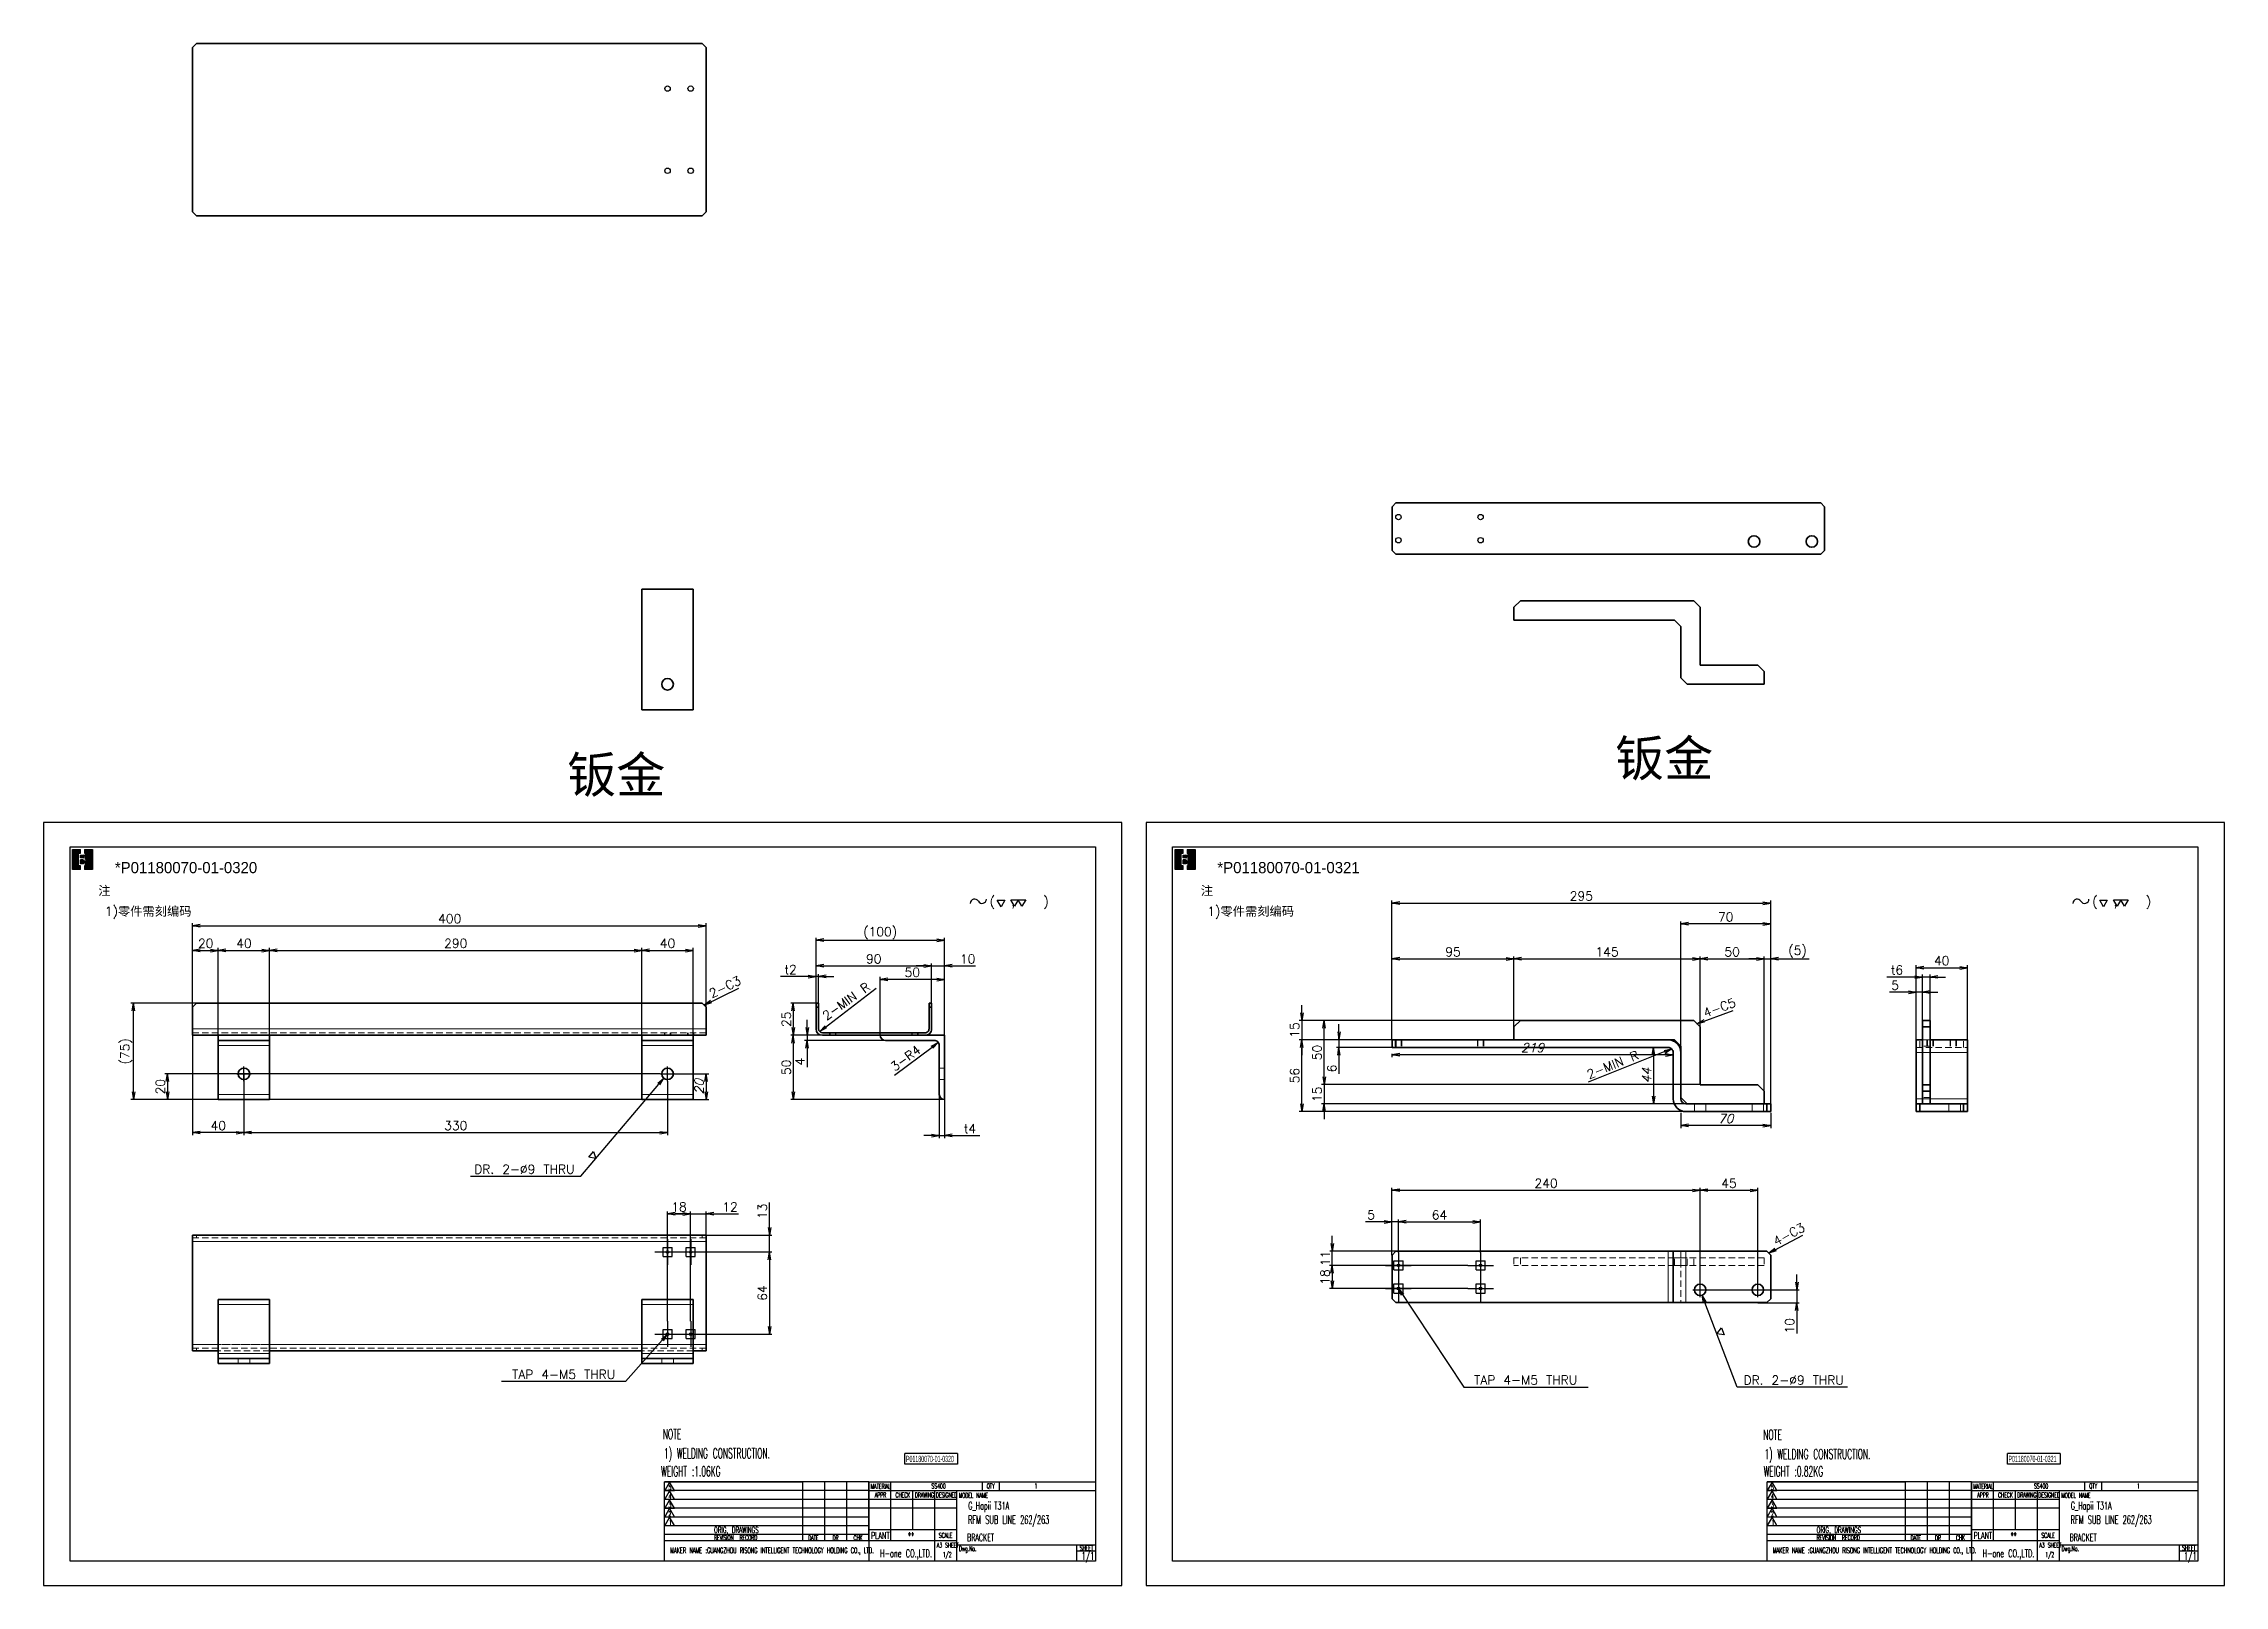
# Model space of a CAD drawing. Header units: inches. Extents: x 21 to 8642, y -3779 to 2137.
# Drawn here: x 1838 to 3537, y -2633 to -1432 of the extents above; entities that cross this region are included whole.
import ezdxf

# ---------------------------------------------------------------- set-up
doc = ezdxf.new("R2010")
doc.units = ezdxf.units.IN
doc.header["$MEASUREMENT"] = 0
doc.linetypes.add('CENTER-HOKUTO', pattern=[23, 20, -1, 1, -1])
doc.linetypes.add('HIDDEN-HOKUTO', pattern=[3.8, 2.5, -1.3])
doc.layers.add('AM_HID', color=1, linetype='HIDDEN-HOKUTO', lineweight=25)
doc.layers.add('title_frame', color=7, linetype='Continuous')
doc.layers.add('word_dim', color=253, linetype='Continuous')
doc.styles.add('DIM_FONT', font='romans.shx', dxfattribs={"oblique": 15})
doc.styles.add('MX_NOTE_STANDARD', font='txt.shx', dxfattribs={"bigfont": 'bigfont.shx'})
doc.styles.get("Standard").update_dxf_attribs({"font": 'txt', "bigfont": 'gbcbig.shx'})
doc.dimstyles.new('SCALE-1-2$0', dxfattribs={"dimscale": 2, "dimtxt": 3.5, "dimasz": 3, "dimexe": 1, "dimexo": 0.5, "dimgap": 1, "dimtad": 3, "dimdec": 1, "dimdsep": 46, "dimtxsty": 'DIM_FONT', "dimblk1": 'OPEN', "dimblk2": 'OPEN', "dimsah": 1, "dimcen": 0, "dimclrd": 256, "dimclre": 256, "dimclrt": 7, "dimazin": 2, "dimtm": 1e-09, "dimtfac": 0.6, "dimtmove": 0, "dimatfit": 3, "dimldrblk": 'OPEN', "dimfxl": 1, "dimtolj": 2, "dimarcsym": 0})
doc.dimstyles.new('STANDARD1-2', dxfattribs={"dimscale": 2, "dimtxt": 3.5, "dimasz": 3, "dimexe": 1, "dimexo": 0, "dimgap": 1, "dimtad": 3, "dimdsep": 46, "dimtxsty": 'Standard', "dimblk1": 'OPEN', "dimblk2": 'OPEN', "dimsah": 1, "dimcen": 0, "dimclrd": 256, "dimclre": 256, "dimclrt": 3, "dimadec": 0, "dimazin": 0, "dimtfac": 1, "dimtmove": 0, "dimatfit": 3, "dimldrblk": 'OPEN', "dimfxl": 1, "dimtolj": 1, "dimtzin": 0, "dimarcsym": 0})
doc.dimstyles.new('STANDARD1-2$3', dxfattribs={"dimscale": 2, "dimtxt": 3.5, "dimasz": 3, "dimexe": 1, "dimexo": 0, "dimgap": 1, "dimtad": 3, "dimtoh": 1, "dimdsep": 46, "dimtxsty": 'Standard', "dimblk1": 'OPEN', "dimblk2": 'OPEN', "dimsah": 1, "dimcen": 0, "dimclrd": 256, "dimclre": 256, "dimclrt": 3, "dimadec": 0, "dimazin": 0, "dimtfac": 1, "dimtofl": 0, "dimtmove": 0, "dimatfit": 3, "dimldrblk": 'OPEN', "dimfxl": 1, "dimtolj": 1, "dimtzin": 0, "dimarcsym": 0})

msp = doc.modelspace()

# ---------------------------------------------------------------- texts
at = {"linetype": 'Continuous', "ltscale": 2, "char_height": 28, "width": 97.82245, "attachment_point": 1}
for insert in [(3062.65, -1974.905), (2246.263, -1987.714)]:
    msp.add_mtext('{\\fMicrosoft YaHei|b0|i0|c134|p34;\\C3;钣金}', dxfattribs=dict(at, insert=insert))
at = {"ltscale": 2, "char_height": 7, "attachment_point": 1}
for s, insert, width in [('{\\fSimSun|b0|i0|c134|p2;\\C3;注}', (1880.947, -2088.431), 20.72938), ('{\\fSimSun|b0|i0|c134|p2;\\C3;注}', (2739.845, -2088.431), 20.72938), ('{\\Fromans,bigfont|c134;\\C3;1)\\fSimSun|b0|i0|c134|p2;零件需刻编码}', (1886.078, -2104.447), 193.81227), ('{\\Fromans,bigfont|c134;\\C3;1)\\fSimSun|b0|i0|c134|p2;零件需刻编码}', (2744.975, -2104.447), 193.81227)]:
    msp.add_mtext(s, dxfattribs=dict(at, insert=insert, width=width))
at = {"linetype": 'Continuous', "char_height": 6, "width": 101.8, "attachment_point": 4}
for insert in [(2558.668, -2571.953), (3417.566, -2571.953)]:
    msp.add_mtext('{\\Fromans,bigfont|c134;\\W0.5;\\C3;G\\Fromans,bigfont|c128;_Hapii T\\Fromans,bigfont|c134;31\\Fromans,bigfont|c128;A}', dxfattribs=dict(at, insert=insert))
at = {"layer": 'title_frame', "color": 3, "style": 'MX_NOTE_STANDARD'}
for s, height, width, p in [('NOTE', 7.84, 0.545, (2320.713, -2519.033)), ('NOTE', 7.84, 0.545, (3178.06, -2519.568)), ('1) WELDING CONSTRUCTION.', 7.84, 0.545, (2321.665, -2534.044)), ('1) WELDING CONSTRUCTION.', 7.84, 0.545, (3179.013, -2534.579)), ('WEIGHT :1.06KG ', 7.84, 0.545, (2319.467, -2548.063)), ('WEIGHT :0.82KG ', 7.84, 0.545, (3178.365, -2548.063)), ('5', 3.759, 0.545, (2325.234, -2558.564)), ('4', 3.759, 0.545, (2325.234, -2565.379)), ('MATERIAL', 3.8667, 0.545, (2482.658, -2557.716)), ('APPR', 3.8667, 0.545, (2485.849, -2564.52)), ('CHECK', 3.8667, 0.545, (2502.041, -2564.52)), ('DRAWING', 3.8667, 0.545, (2517.08, -2564.52)), ('SS400', 3.8667, 0.545, (2530.061, -2557.548)), ('DESIGNED', 3.8667, 0.545, (2533.463, -2564.52)), ('MODEL NAME', 3.8667, 0.545, (2551.32, -2564.814)), ('QTY', 3.8667, 0.545, (2573.06, -2557.548)), ('1', 3.867, 0.545, (2610.316, -2557.548)), ('5', 3.759, 0.545, (3184.132, -2558.564)), ('4', 3.759, 0.545, (3184.132, -2565.379)), ('MATERIAL', 3.8667, 0.545, (3341.556, -2557.716)), ('APPR', 3.8667, 0.545, (3344.747, -2564.52)), ('CHECK', 3.8667, 0.545, (3360.939, -2564.52)), ('DRAWING', 3.8667, 0.545, (3375.978, -2564.52)), ('SS400', 3.8667, 0.545, (3388.958, -2557.548)), ('DESIGNED', 3.8667, 0.545, (3392.361, -2564.52)), ('MODEL NAME', 3.8667, 0.545, (3410.218, -2564.814)), ('QTY', 3.8667, 0.545, (3431.958, -2557.548)), ('1', 3.867, 0.545, (3469.213, -2557.548)), ('3', 3.759, 0.545, (2325.234, -2572.297)), ('2', 3.759, 0.545, (2325.234, -2578.987)), ('1', 3.759, 0.545, (2325.627, -2585.905)), ('RFM SUB LINE 262/263', 6.6, 0.5341, (2558.591, -2585.091)), ('3', 3.759, 0.545, (3184.132, -2572.297)), ('2', 3.759, 0.545, (3184.132, -2578.987)), ('1', 3.759, 0.545, (3184.524, -2585.905)), ('RFM SUB LINE 262/263', 6.6, 0.5341, (3417.489, -2585.091)), ('ORIG, DRAWINGS', 4.72595, 0.545, (2360.611, -2592.116)), ('REVISION  RECORD', 3.86669, 0.545, (2360.711, -2597.678)), ('DATE', 3.8667, 0.545, (2433.938, -2597.838)), ('DR', 3.8667, 0.545, (2452.926, -2597.859)), ('CHK', 3.8667, 0.545, (2469.28, -2597.793)), ('PLANT', 5.3704, 0.545, (2482.986, -2596.805)), ('**', 5.3704, 0.545, (2511.7, -2596.805)), ('SCALE', 3.8667, 0.545, (2535.815, -2595.924)), ('BRACKET', 5.88, 0.5, (2557.764, -2598.575)), ('ORIG, DRAWINGS', 4.72595, 0.545, (3219.509, -2592.116)), ('REVISION  RECORD', 3.86669, 0.545, (3219.609, -2597.678)), ('DATE', 3.8667, 0.545, (3292.836, -2597.838)), ('DR', 3.8667, 0.545, (3311.824, -2597.859)), ('CHK', 3.8667, 0.545, (3328.177, -2597.793)), ('PLANT', 5.3704, 0.545, (3341.883, -2596.805)), ('**', 5.3704, 0.545, (3370.597, -2596.805)), ('SCALE', 3.8667, 0.545, (3394.713, -2595.924)), ('BRACKET', 5.88, 0.5, (3416.661, -2598.575)), ('MAKER NAME :GUANGZHOU RISONG INTELLIGENT TECHNOLOGY HOLDING CO., LTD.', 4.32, 0.5341, (2326.512, -2607.86)), ('H-one CO.,LTD.', 5.88, 0.545, (2490.026, -2610.956)), ('A3 SHEET', 3.8667, 0.545, (2534.173, -2603.559)), ('1/2', 3.8667, 0.545, (2538.876, -2610.918)), ('Dwg.No.', 3.8667, 0.545, (2551.492, -2606.197)), ('SHEET', 3.8667, 0.545, (2645.494, -2605.738)), ('1/1', 6, 0.5341, (2646.927, -2613.041)), ('MAKER NAME :GUANGZHOU RISONG INTELLIGENT TECHNOLOGY HOLDING CO., LTD.', 4.32, 0.5341, (3185.409, -2607.86)), ('H-one CO.,LTD.', 5.88, 0.545, (3348.923, -2610.956)), ('A3 SHEET', 3.8667, 0.545, (3393.071, -2603.559)), ('1/2', 3.8667, 0.545, (3397.774, -2610.918)), ('Dwg.No.', 3.8667, 0.545, (3410.389, -2606.197)), ('SHEET', 3.8667, 0.545, (3504.391, -2605.738)), ('1/1', 6, 0.5341, (3505.825, -2613.041))]:
    msp.add_text(s, height=height, dxfattribs=dict(at, width=width)).set_placement(p)
at = {"layer": 'title_frame', "color": 3, "char_height": 4.9, "width": 8.2214, "attachment_point": 1, "style": 'MX_NOTE_STANDARD'}
for s, insert in [('{\\f3 of 9 Barcode|b0|i0|c0|p82;\\W0.5;P01180070-\\f3 of 9 Barcode|b0|i0|c134|p82;01\\f3 of 9 Barcode|b0|i0|c0|p82;-\\f3 of 9 Barcode|b0|i0|c134|p82;0320}', (2510.197, -2532.035)), ('{\\f3 of 9 Barcode|b0|i0|c0|p82;\\W0.5;P01180070-\\f3 of 9 Barcode|b0|i0|c134|p82;01\\f3 of 9 Barcode|b0|i0|c0|p82;-\\f3 of 9 Barcode|b0|i0|c134|p82;0321}', (3369.094, -2532.035))]:
    msp.add_mtext(s, dxfattribs=dict(at, insert=insert))
at = {"layer": 'word_dim', "color": 3, "linetype": 'Continuous'}
for s, rotation, p in [('2-C3', 25.90589, (2359.015, -2175.79)), ('2-MIN R', 35.694023, (2448.366, -2193.247)), ('4-C5', 20.168037, (3132.907, -2190.868)), ('2-MIN R', 22.247223, (3042.361, -2238.801)), ('4-C3', 27.965629, (3188.212, -2368.735))]:
    msp.add_text(s, height=7, rotation=rotation, dxfattribs=at).set_placement(p)
at = {"layer": 'word_dim', "color": 3, "linetype": 'Continuous', "char_height": 8.722, "width": 200, "attachment_point": 1}
for s, insert in [('{\\f3 of 9 Barcode|b0|i0|c0|p82;*P01180070-\\f3 of 9 Barcode|b0|i0|c134|p82;01\\f3 of 9 Barcode|b0|i0|c0|p82;-0\\f3 of 9 Barcode|b0|i0|c134|p82;320}', (1893.849, -2069.647)), ('{\\f3 of 9 Barcode|b0|i0|c0|p82;*P01180070-\\f3 of 9 Barcode|b0|i0|c134|p82;01\\f3 of 9 Barcode|b0|i0|c0|p82;-0\\f3 of 9 Barcode|b0|i0|c134|p82;321}', (2752.747, -2069.647))]:
    msp.add_mtext(s, dxfattribs=dict(at, insert=insert))
at = {"layer": 'word_dim', "color": 3, "linetype": 'Continuous', "char_height": 7}
for insert, attachment_point in [((2283.686, -2472.2), 9), ((2952.843, -2476.513), 7)]:
    msp.add_mtext('TAP 4-M5 THRU', dxfattribs=dict(at, insert=insert, attachment_point=attachment_point))

# ---------------------------------------------------------------- blocks, each defined once
blk = doc.blocks.new('B機密ﾏｰｸ')
blk.add_hatch(color=1).paths.add_polyline_path([(0.4, 0.81), (0.4, 1), (0, 1), (0, 0), (0.4, 0), (0.4, 0.18), (0.3, 0.18), (0.3, 0.81)])
h = blk.add_hatch(color=1)
edge = h.paths.add_edge_path()
edge.add_arc((0.53, 0.64), 0.07, 360, 450)
edge.add_line((0.53, 0.71), (0.4, 0.71))
edge.add_line((0.4, 0.71), (0.4, 0.57))
edge.add_line((0.4, 0.57), (0.53, 0.57))
edge.add_arc((0.53, 0.64), 0.07, 270, 360)
h = blk.add_hatch(color=1)
edge = h.paths.add_edge_path()
edge.add_arc((0.51, 0.38), 0.095, 0, 90)
edge.add_line((0.51, 0.47), (0.4, 0.47))
edge.add_line((0.4, 0.47), (0.4, 0.28))
edge.add_line((0.4, 0.28), (0.51, 0.28))
edge.add_arc((0.51, 0.38), 0.095, 270, 360)
h = blk.add_hatch(color=1)
edge = h.paths.add_edge_path()
edge.add_line((0.6, 1), (0.6, 0.81))
edge.add_arc((0.58, 0.67), 0.145, 0, 84.0622, ccw=False)
edge.add_arc((0.58, 0.67), 0.145, -69.8287, 0, ccw=False)
edge.add_line((0.63, 0.53), (0.63, 0.51))
edge.add_arc((0.57, 0.35), 0.17, 0, 67.5205, ccw=False)
edge.add_arc((0.57, 0.35), 0.17, -79.8358, 0, ccw=False)
edge.add_line((0.6, 0.19), (0.6, 0))
edge.add_line((0.6, 0), (1, 0))
edge.add_line((1, 0), (1, 1))
edge.add_line((1, 1), (0.6, 1))
at = {"color": 1}
for p, q in [((0, 0), (0, 1)), ((0, 1), (0.4, 1)), ((0.3, 0.81), (0.4, 0.81)), ((0.3, 0.18), (0.3, 0.81)), ((0.4, 0.18), (0.3, 0.18)), ((0.4, 0.81), (0.4, 1)), ((0.4, 0.71), (0.53, 0.71)), ((0.4, 0.57), (0.4, 0.71)), ((0.53, 0.57), (0.4, 0.57)), ((0.51, 0.47), (0.4, 0.47)), ((0.4, 0.28), (0.4, 0.47)), ((0.51, 0.28), (0.4, 0.28)), ((0.4, 0), (0.4, 0.18)), ((0.57, 0.52), (0.57, 0.52)), ((0.6, 1), (0.6, 0.81)), ((0.6, 1), (1, 1)), ((0.6, 0.64), (0.6, 0.64)), ((0.6, 0.19), (0.6, 0)), ((0.61, 0.38), (0.61, 0.38)), ((0.63, 0.53), (0.63, 0.51)), ((0.73, 0.67), (0.73, 0.67)), ((0.74, 0.35), (0.74, 0.35)), ((1, 1), (1, 0)), ((0.4, 0), (0, 0)), ((1, 0), (0.6, 0))]:
    blk.add_line(p, q, dxfattribs=at)
for centre, radius, start, end in [((0.51, 0.38), 0.095, 0, 90), ((0.51, 0.38), 0.095, 270, 0), ((0.53, 0.64), 0.07, 360, 90), ((0.53, 0.64), 0.07, 270, 360), ((0.58, 0.67), 0.145, 360, 84.0622), ((0.57, 0.35), 0.17, 280.1642, 0), ((0.58, 0.67), 0.145, 290.1713, 0), ((0.57, 0.35), 0.17, 0, 67.5205)]:
    blk.add_arc(centre, radius, start, end, dxfattribs=at)
blk.add_attdef('B機密ﾏｰｸ', (-0.09, 1.07), '', height=0.2)
blk = doc.blocks.new('shiage0')
at = {"layer": 'word_dim', "color": 3, "linetype": 'Continuous'}
for centre, start, end in [((1.69, 0), 30, 180), ((4.61, 1.69), 210, 0)]:
    blk.add_arc(centre, 1.69, start, end, dxfattribs=at)
blk = doc.blocks.new('11')
at = {"layer": 'title_frame', "color": 3, "linetype": 'Continuous'}
for points in [[(15.1, 3.38), (13.66, 5.88), (16.55, 5.88)], [(20.38, 3.57), (18.93, 6.07), (24.71, 6.07), (23.27, 3.57), (21.82, 6.07)]]:
    blk.add_lwpolyline(points, close=True, dxfattribs=at)
blk.add_blockref('shiage0', (3.13, 4.67), dxfattribs=at)
blk.add_text('(  ,   )', height=3.5, dxfattribs=at).set_placement((10.71, 3.7))
blk = doc.blocks.new('MARK_M5BOLT')
at = {"color": 3, "linetype": 'Continuous'}
for p, q in [((-1.77, -1.77), (-1.77, 1.77)), ((-1.77, 1.77), (1.77, 1.77)), ((1.77, -1.77), (1.77, 1.77)), ((-1.77, -1.77), (1.77, -1.77))]:
    blk.add_line(p, q, dxfattribs=at)
blk.add_circle((0, 0), 0.5, dxfattribs=at)
blk = doc.blocks.new('MARK_CENTER')
at = {"color": 2, "linetype": 'CENTER-HOKUTO'}
for p, q in [((-10, 0), (10, 0)), ((0, 10), (0, -10))]:
    blk.add_line(p, q, dxfattribs=at)
blk = doc.blocks.new('_Open')
at = {"color": 0, "lineweight": -2}
for p, q in [((-1, 0.17), (0, 0)), ((-1, -0.17), (0, 0)), ((0, 0), (-1, 0))]:
    blk.add_line(p, q, dxfattribs=at)
blk = doc.blocks.new('*D290')
at = {"layer": 'DEFPOINTS', "color": 0, "linetype": 'Continuous', "transparency": 16777216}
for p in [(2354.4, -2119.3), (1954.4, -2204.6), (2354.4, -2204.6)]:
    blk.add_point(p, dxfattribs=at)
at = {"layer": 'word_dim', "linetype": 'Continuous', "lineweight": -2, "transparency": 16777216}
for p, q in [((1954.4, -2204.6), (1954.4, -2117.3)), ((1960.4, -2119.3), (2348.4, -2119.3)), ((2354.4, -2204.6), (2354.4, -2117.3))]:
    blk.add_line(p, q, dxfattribs=at)
at = {"layer": 'word_dim', "linetype": 'Continuous', "lineweight": -2, "transparency": 16777216, "xscale": 6, "yscale": 6, "zscale": 6, "rotation": 180}
blk.add_blockref('_Open', (1954.4, -2119.3), dxfattribs=at)
at = {"layer": 'word_dim', "linetype": 'Continuous', "lineweight": -2, "transparency": 16777216, "xscale": 6, "yscale": 6, "zscale": 6}
blk.add_blockref('_Open', (2354.4, -2119.3), dxfattribs=at)
at = {"layer": 'word_dim', "color": 3, "linetype": 'Continuous', "transparency": 16777216, "insert": (2154.7, -2113.8), "char_height": 7, "attachment_point": 5}
blk.add_mtext('\\A1;400', dxfattribs=at)
blk = doc.blocks.new('*D291')
at = {"layer": 'DEFPOINTS', "color": 0, "linetype": 'Continuous', "transparency": 16777216}
for p in [(2440.1, -2179.6), (2422.4, -2204.6), (2445.1, -2204.6)]:
    blk.add_point(p, dxfattribs=at)
at = {"layer": 'word_dim', "linetype": 'Continuous', "lineweight": -2, "transparency": 16777216}
for p, q in [((2440.1, -2179.6), (2420.4, -2179.6)), ((2422.4, -2185.6), (2422.4, -2198.6)), ((2445.1, -2204.6), (2420.4, -2204.6))]:
    blk.add_line(p, q, dxfattribs=at)
at = {"layer": 'word_dim', "linetype": 'Continuous', "lineweight": -2, "transparency": 16777216, "xscale": 6, "yscale": 6, "zscale": 6}
for p, rotation in [((2422.4, -2179.6), 90), ((2422.4, -2204.6), 270)]:
    blk.add_blockref('_Open', p, dxfattribs=dict(at, rotation=rotation))
at = {"layer": 'word_dim', "color": 3, "linetype": 'Continuous', "transparency": 16777216, "insert": (2416.9, -2192.1), "char_height": 7, "attachment_point": 5, "rotation": 90}
blk.add_mtext('\\A1;25', dxfattribs=at)
blk = doc.blocks.new('*D292')
at = {"layer": 'DEFPOINTS', "color": 0, "linetype": 'Continuous', "transparency": 16777216}
for p in [(2530.1, -2150.6), (2440.1, -2199.6), (2530.1, -2199.6)]:
    blk.add_point(p, dxfattribs=at)
at = {"layer": 'word_dim', "linetype": 'Continuous', "lineweight": -2, "transparency": 16777216}
for p, q in [((2440.1, -2199.6), (2440.1, -2148.6)), ((2446.1, -2150.6), (2524.1, -2150.6)), ((2530.1, -2199.6), (2530.1, -2148.6))]:
    blk.add_line(p, q, dxfattribs=at)
at = {"layer": 'word_dim', "linetype": 'Continuous', "lineweight": -2, "transparency": 16777216, "xscale": 6, "yscale": 6, "zscale": 6, "rotation": 180}
blk.add_blockref('_Open', (2440.1, -2150.6), dxfattribs=at)
at = {"layer": 'word_dim', "linetype": 'Continuous', "lineweight": -2, "transparency": 16777216, "xscale": 6, "yscale": 6, "zscale": 6}
blk.add_blockref('_Open', (2530.1, -2150.6), dxfattribs=at)
at = {"layer": 'word_dim', "color": 3, "linetype": 'Continuous', "transparency": 16777216, "insert": (2485.1, -2145.1), "char_height": 7, "attachment_point": 5}
blk.add_mtext('\\A1;90', dxfattribs=at)
blk = doc.blocks.new('*D293')
at = {"layer": 'DEFPOINTS', "color": 0, "linetype": 'Continuous', "transparency": 16777216}
for p in [(1974.4, -2138.5), (1954.4, -2204.6), (1974.4, -2254.6)]:
    blk.add_point(p, dxfattribs=at)
at = {"layer": 'word_dim', "linetype": 'Continuous', "lineweight": -2, "transparency": 16777216}
for p, q in [((1954.4, -2204.6), (1954.4, -2136.5)), ((1960.4, -2138.5), (1968.4, -2138.5)), ((1974.4, -2254.6), (1974.4, -2136.5))]:
    blk.add_line(p, q, dxfattribs=at)
at = {"layer": 'word_dim', "linetype": 'Continuous', "lineweight": -2, "transparency": 16777216, "xscale": 6, "yscale": 6, "zscale": 6, "rotation": 180}
blk.add_blockref('_Open', (1954.4, -2138.5), dxfattribs=at)
at = {"layer": 'word_dim', "linetype": 'Continuous', "lineweight": -2, "transparency": 16777216, "xscale": 6, "yscale": 6, "zscale": 6}
blk.add_blockref('_Open', (1974.4, -2138.5), dxfattribs=at)
at = {"layer": 'word_dim', "color": 3, "linetype": 'Continuous', "transparency": 16777216, "insert": (1964.7, -2133), "char_height": 7, "attachment_point": 5}
blk.add_mtext('\\A1;20', dxfattribs=at)
blk = doc.blocks.new('*D294')
at = {"layer": 'DEFPOINTS', "color": 0, "linetype": 'Continuous', "transparency": 16777216}
for p in [(2014.4, -2138.5), (1974.4, -2254.6), (2014.4, -2254.6)]:
    blk.add_point(p, dxfattribs=at)
at = {"layer": 'word_dim', "linetype": 'Continuous', "lineweight": -2, "transparency": 16777216}
for p, q in [((1974.4, -2254.6), (1974.4, -2136.5)), ((1980.4, -2138.5), (2008.4, -2138.5)), ((2014.4, -2254.6), (2014.4, -2136.5))]:
    blk.add_line(p, q, dxfattribs=at)
at = {"layer": 'word_dim', "linetype": 'Continuous', "lineweight": -2, "transparency": 16777216, "xscale": 6, "yscale": 6, "zscale": 6, "rotation": 180}
blk.add_blockref('_Open', (1974.4, -2138.5), dxfattribs=at)
at = {"layer": 'word_dim', "linetype": 'Continuous', "lineweight": -2, "transparency": 16777216, "xscale": 6, "yscale": 6, "zscale": 6}
blk.add_blockref('_Open', (2014.4, -2138.5), dxfattribs=at)
at = {"layer": 'word_dim', "color": 3, "linetype": 'Continuous', "transparency": 16777216, "insert": (1994.4, -2133), "char_height": 7, "attachment_point": 5}
blk.add_mtext('\\A1;40', dxfattribs=at)
blk = doc.blocks.new('*D295')
at = {"layer": 'DEFPOINTS', "color": 0, "linetype": 'Continuous', "transparency": 16777216}
for p in [(2304.4, -2138.5), (2014.4, -2204.6), (2304.4, -2204.6)]:
    blk.add_point(p, dxfattribs=at)
at = {"layer": 'word_dim', "linetype": 'Continuous', "lineweight": -2, "transparency": 16777216}
for p, q in [((2014.4, -2204.6), (2014.4, -2136.5)), ((2020.4, -2138.5), (2298.4, -2138.5)), ((2304.4, -2204.6), (2304.4, -2136.5))]:
    blk.add_line(p, q, dxfattribs=at)
at = {"layer": 'word_dim', "linetype": 'Continuous', "lineweight": -2, "transparency": 16777216, "xscale": 6, "yscale": 6, "zscale": 6, "rotation": 180}
blk.add_blockref('_Open', (2014.4, -2138.5), dxfattribs=at)
at = {"layer": 'word_dim', "linetype": 'Continuous', "lineweight": -2, "transparency": 16777216, "xscale": 6, "yscale": 6, "zscale": 6}
blk.add_blockref('_Open', (2304.4, -2138.5), dxfattribs=at)
at = {"layer": 'word_dim', "color": 3, "linetype": 'Continuous', "transparency": 16777216, "insert": (2159.4, -2133), "char_height": 7, "attachment_point": 5}
blk.add_mtext('\\A1;290', dxfattribs=at)
blk = doc.blocks.new('*D296')
at = {"layer": 'DEFPOINTS', "color": 0, "linetype": 'Continuous', "transparency": 16777216}
for p in [(2344.4, -2138.5), (2304.4, -2254.6), (2344.4, -2254.6)]:
    blk.add_point(p, dxfattribs=at)
at = {"layer": 'word_dim', "linetype": 'Continuous', "lineweight": -2, "transparency": 16777216}
for p, q in [((2304.4, -2254.6), (2304.4, -2136.5)), ((2310.4, -2138.5), (2338.4, -2138.5)), ((2344.4, -2254.6), (2344.4, -2136.5))]:
    blk.add_line(p, q, dxfattribs=at)
at = {"layer": 'word_dim', "linetype": 'Continuous', "lineweight": -2, "transparency": 16777216, "xscale": 6, "yscale": 6, "zscale": 6, "rotation": 180}
blk.add_blockref('_Open', (2304.4, -2138.5), dxfattribs=at)
at = {"layer": 'word_dim', "linetype": 'Continuous', "lineweight": -2, "transparency": 16777216, "xscale": 6, "yscale": 6, "zscale": 6}
blk.add_blockref('_Open', (2344.4, -2138.5), dxfattribs=at)
at = {"layer": 'word_dim', "color": 3, "linetype": 'Continuous', "transparency": 16777216, "insert": (2324.4, -2133), "char_height": 7, "attachment_point": 5}
blk.add_mtext('\\A1;40', dxfattribs=at)
blk = doc.blocks.new('*D297')
at = {"layer": 'DEFPOINTS', "color": 0, "linetype": 'Continuous', "transparency": 16777216}
for p in [(2540.1, -2204.6), (2422.4, -2254.6), (2540.1, -2254.6)]:
    blk.add_point(p, dxfattribs=at)
at = {"layer": 'word_dim', "linetype": 'Continuous', "lineweight": -2, "transparency": 16777216}
for p, q in [((2540.1, -2204.6), (2420.4, -2204.6)), ((2422.4, -2210.6), (2422.4, -2248.6)), ((2540.1, -2254.6), (2420.4, -2254.6))]:
    blk.add_line(p, q, dxfattribs=at)
at = {"layer": 'word_dim', "linetype": 'Continuous', "lineweight": -2, "transparency": 16777216, "xscale": 6, "yscale": 6, "zscale": 6}
for p, rotation in [((2422.4, -2204.6), 90), ((2422.4, -2254.6), 270)]:
    blk.add_blockref('_Open', p, dxfattribs=dict(at, rotation=rotation))
at = {"layer": 'word_dim', "color": 3, "linetype": 'Continuous', "transparency": 16777216, "insert": (2416.9, -2229.6), "char_height": 7, "attachment_point": 5, "rotation": 90}
blk.add_mtext('\\A1;50', dxfattribs=at)
blk = doc.blocks.new('*D298')
at = {"layer": 'DEFPOINTS', "color": 0, "linetype": 'Continuous', "transparency": 16777216}
for p in [(2433.2, -2204.6), (2494.1, -2204.6), (2494.1, -2208.6)]:
    blk.add_point(p, dxfattribs=at)
at = {"layer": 'word_dim', "linetype": 'Continuous', "lineweight": -2, "transparency": 16777216}
for p, q in [((2494.1, -2204.6), (2431.2, -2204.6)), ((2433.2, -2198.6), (2433.2, -2192.6)), ((2433.2, -2204.6), (2433.2, -2208.6)), ((2494.1, -2208.6), (2431.2, -2208.6)), ((2433.2, -2214.6), (2433.2, -2229.4))]:
    blk.add_line(p, q, dxfattribs=at)
at = {"layer": 'word_dim', "linetype": 'Continuous', "lineweight": -2, "transparency": 16777216, "xscale": 6, "yscale": 6, "zscale": 6}
for p, rotation in [((2433.2, -2204.6), 270), ((2433.2, -2208.6), 90)]:
    blk.add_blockref('_Open', p, dxfattribs=dict(at, rotation=rotation))
at = {"layer": 'word_dim', "color": 3, "linetype": 'Continuous', "transparency": 16777216, "insert": (2427.7, -2225.1), "char_height": 7, "attachment_point": 5, "rotation": 90}
blk.add_mtext('\\A1;4', dxfattribs=at)
blk = doc.blocks.new('*D299')
at = {"layer": 'DEFPOINTS', "color": 0, "linetype": 'Continuous', "transparency": 16777216}
for p in [(2536.1, -2212.6), (2540.1, -2212.6), (2540.1, -2282.7)]:
    blk.add_point(p, dxfattribs=at)
at = {"layer": 'word_dim', "linetype": 'Continuous', "lineweight": -2, "transparency": 16777216}
for p, q in [((2536.1, -2212.6), (2536.1, -2284.7)), ((2540.1, -2212.6), (2540.1, -2284.7)), ((2530.1, -2282.7), (2524.1, -2282.7)), ((2536.1, -2282.7), (2540.1, -2282.7)), ((2546.1, -2282.7), (2567.8, -2282.7))]:
    blk.add_line(p, q, dxfattribs=at)
at = {"layer": 'word_dim', "linetype": 'Continuous', "lineweight": -2, "transparency": 16777216, "xscale": 6, "yscale": 6, "zscale": 6}
blk.add_blockref('_Open', (2536.1, -2282.7), dxfattribs=at)
at = {"layer": 'word_dim', "linetype": 'Continuous', "lineweight": -2, "transparency": 16777216, "xscale": 6, "yscale": 6, "zscale": 6, "rotation": 180}
blk.add_blockref('_Open', (2540.1, -2282.7), dxfattribs=at)
at = {"layer": 'word_dim', "color": 3, "linetype": 'Continuous', "transparency": 16777216, "insert": (2560, -2277.2), "char_height": 7, "attachment_point": 5}
blk.add_mtext('\\A1;t4', dxfattribs=at)
blk = doc.blocks.new('*D300')
at = {"layer": 'DEFPOINTS', "color": 0, "linetype": 'Continuous', "transparency": 16777216}
for p in [(2540.1, -2130.6), (2440.1, -2179.6), (2540.1, -2204.6)]:
    blk.add_point(p, dxfattribs=at)
at = {"layer": 'word_dim', "linetype": 'Continuous', "lineweight": -2, "transparency": 16777216}
for p, q in [((2440.1, -2179.6), (2440.1, -2128.6)), ((2446.1, -2130.6), (2534.1, -2130.6)), ((2540.1, -2204.6), (2540.1, -2128.6))]:
    blk.add_line(p, q, dxfattribs=at)
at = {"layer": 'word_dim', "linetype": 'Continuous', "lineweight": -2, "transparency": 16777216, "xscale": 6, "yscale": 6, "zscale": 6, "rotation": 180}
blk.add_blockref('_Open', (2440.1, -2130.6), dxfattribs=at)
at = {"layer": 'word_dim', "linetype": 'Continuous', "lineweight": -2, "transparency": 16777216, "xscale": 6, "yscale": 6, "zscale": 6}
blk.add_blockref('_Open', (2540.1, -2130.6), dxfattribs=at)
at = {"layer": 'word_dim', "color": 3, "linetype": 'Continuous', "transparency": 16777216, "insert": (2490.1, -2125.1), "char_height": 7, "attachment_point": 5}
blk.add_mtext('\\A1;(100)', dxfattribs=at)
blk = doc.blocks.new('*D301')
at = {"layer": 'DEFPOINTS', "color": 0, "linetype": 'Continuous', "transparency": 16777216}
for p in [(2540.1, -2150.6), (2530.1, -2179.6), (2540.1, -2204.6)]:
    blk.add_point(p, dxfattribs=at)
at = {"layer": 'word_dim', "linetype": 'Continuous', "lineweight": -2, "transparency": 16777216}
for p, q in [((2524.1, -2150.6), (2518.1, -2150.6)), ((2530.1, -2179.6), (2530.1, -2148.6)), ((2530.1, -2150.6), (2540.1, -2150.6)), ((2540.1, -2204.6), (2540.1, -2148.6)), ((2546.1, -2150.6), (2564.3, -2150.6))]:
    blk.add_line(p, q, dxfattribs=at)
at = {"layer": 'word_dim', "linetype": 'Continuous', "lineweight": -2, "transparency": 16777216, "xscale": 6, "yscale": 6, "zscale": 6}
blk.add_blockref('_Open', (2530.1, -2150.6), dxfattribs=at)
at = {"layer": 'word_dim', "linetype": 'Continuous', "lineweight": -2, "transparency": 16777216, "xscale": 6, "yscale": 6, "zscale": 6, "rotation": 180}
blk.add_blockref('_Open', (2540.1, -2150.6), dxfattribs=at)
at = {"layer": 'word_dim', "color": 3, "linetype": 'Continuous', "transparency": 16777216, "insert": (2558.2, -2145.1), "char_height": 7, "attachment_point": 5}
blk.add_mtext('\\A1;10', dxfattribs=at)
blk = doc.blocks.new('*D302')
at = {"layer": 'DEFPOINTS', "color": 0, "linetype": 'Continuous', "transparency": 16777216}
for p in [(2532.1, -2212.6), (2535.3, -2210.2)]:
    blk.add_point(p, dxfattribs=at)
at = {"layer": 'word_dim', "linetype": 'Continuous', "lineweight": -2, "transparency": 16777216}
blk.add_line((2501.3, -2235.6), (2530.5, -2213.8), dxfattribs=at)
at = {"layer": 'word_dim', "linetype": 'Continuous', "lineweight": -2, "transparency": 16777216, "xscale": 6, "yscale": 6, "zscale": 6, "rotation": 36.75518325334529}
blk.add_blockref('_Open', (2535.3, -2210.2), dxfattribs=at)
at = {"layer": 'word_dim', "color": 3, "linetype": 'Continuous', "transparency": 16777216, "insert": (2509.9, -2222.4), "char_height": 7, "attachment_point": 5, "rotation": 36.7552}
blk.add_mtext('\\A1;3-R4', dxfattribs=at)
blk = doc.blocks.new('*D303')
at = {"layer": 'DEFPOINTS', "color": 0, "linetype": 'Continuous', "transparency": 16777216}
for p in [(1954.4, -2204.6), (1994.4, -2234.6), (1954.4, -2280.4)]:
    blk.add_point(p, dxfattribs=at)
at = {"layer": 'word_dim', "linetype": 'Continuous', "lineweight": -2, "transparency": 16777216}
for p, q in [((1954.4, -2204.6), (1954.4, -2282.4)), ((1994.4, -2234.6), (1994.4, -2282.4)), ((1988.4, -2280.4), (1960.4, -2280.4))]:
    blk.add_line(p, q, dxfattribs=at)
at = {"layer": 'word_dim', "linetype": 'Continuous', "lineweight": -2, "transparency": 16777216, "xscale": 6, "yscale": 6, "zscale": 6, "rotation": 180}
blk.add_blockref('_Open', (1954.4, -2280.4), dxfattribs=at)
at = {"layer": 'word_dim', "linetype": 'Continuous', "lineweight": -2, "transparency": 16777216, "xscale": 6, "yscale": 6, "zscale": 6}
blk.add_blockref('_Open', (1994.4, -2280.4), dxfattribs=at)
at = {"layer": 'word_dim', "color": 3, "linetype": 'Continuous', "transparency": 16777216, "insert": (1974.4, -2274.9), "char_height": 7, "attachment_point": 5}
blk.add_mtext('\\A1;40', dxfattribs=at)
blk = doc.blocks.new('*D304')
at = {"layer": 'DEFPOINTS', "color": 0, "linetype": 'Continuous', "transparency": 16777216}
for p in [(2318.8, -2234.6), (1934.8, -2254.6), (2304.4, -2254.6)]:
    blk.add_point(p, dxfattribs=at)
at = {"layer": 'word_dim', "linetype": 'Continuous', "lineweight": -2, "transparency": 16777216}
for p, q in [((2318.8, -2234.6), (1932.8, -2234.6)), ((1934.8, -2240.6), (1934.8, -2248.6)), ((2304.4, -2254.6), (1932.8, -2254.6))]:
    blk.add_line(p, q, dxfattribs=at)
at = {"layer": 'word_dim', "linetype": 'Continuous', "lineweight": -2, "transparency": 16777216, "xscale": 6, "yscale": 6, "zscale": 6}
for p, rotation in [((1934.8, -2234.6), 90), ((1934.8, -2254.6), 270)]:
    blk.add_blockref('_Open', p, dxfattribs=dict(at, rotation=rotation))
at = {"layer": 'word_dim', "color": 3, "linetype": 'Continuous', "transparency": 16777216, "insert": (1929.3, -2244.6), "char_height": 7, "attachment_point": 5, "rotation": 90}
blk.add_mtext('\\A1;20', dxfattribs=at)
blk = doc.blocks.new('*D305')
at = {"layer": 'DEFPOINTS', "color": 0, "linetype": 'Continuous', "transparency": 16777216}
for p in [(1908.3, -2179.6), (1957.4, -2179.6), (1974.4, -2254.6)]:
    blk.add_point(p, dxfattribs=at)
at = {"layer": 'word_dim', "linetype": 'Continuous', "lineweight": -2, "transparency": 16777216}
for p, q in [((1957.4, -2179.6), (1906.3, -2179.6)), ((1908.3, -2248.6), (1908.3, -2185.6)), ((1974.4, -2254.6), (1906.3, -2254.6))]:
    blk.add_line(p, q, dxfattribs=at)
at = {"layer": 'word_dim', "linetype": 'Continuous', "lineweight": -2, "transparency": 16777216, "xscale": 6, "yscale": 6, "zscale": 6}
for p, rotation in [((1908.3, -2179.6), 90), ((1908.3, -2254.6), 270)]:
    blk.add_blockref('_Open', p, dxfattribs=dict(at, rotation=rotation))
at = {"layer": 'word_dim', "color": 3, "linetype": 'Continuous', "transparency": 16777216, "insert": (1902.8, -2217.1), "char_height": 7, "attachment_point": 5, "rotation": 90}
blk.add_mtext('\\A1;(75)', dxfattribs=at)
blk = doc.blocks.new('*D306')
at = {"layer": 'DEFPOINTS', "color": 0, "linetype": 'Continuous', "transparency": 16777216}
for p in [(2324.4, -2240.2), (1994.4, -2254.6), (2324.4, -2280.4)]:
    blk.add_point(p, dxfattribs=at)
at = {"layer": 'word_dim', "linetype": 'Continuous', "lineweight": -2, "transparency": 16777216}
for p, q in [((2324.4, -2240.2), (2324.4, -2282.4)), ((1994.4, -2254.6), (1994.4, -2282.4)), ((2000.4, -2280.4), (2318.4, -2280.4))]:
    blk.add_line(p, q, dxfattribs=at)
at = {"layer": 'word_dim', "linetype": 'Continuous', "lineweight": -2, "transparency": 16777216, "xscale": 6, "yscale": 6, "zscale": 6, "rotation": 180}
blk.add_blockref('_Open', (1994.4, -2280.4), dxfattribs=at)
at = {"layer": 'word_dim', "linetype": 'Continuous', "lineweight": -2, "transparency": 16777216, "xscale": 6, "yscale": 6, "zscale": 6}
blk.add_blockref('_Open', (2324.4, -2280.4), dxfattribs=at)
at = {"layer": 'word_dim', "color": 3, "linetype": 'Continuous', "transparency": 16777216, "insert": (2159.4, -2274.9), "char_height": 7, "attachment_point": 5}
blk.add_mtext('\\A1;330', dxfattribs=at)
blk = doc.blocks.new('*D307')
at = {"layer": 'DEFPOINTS', "color": 0, "linetype": 'Continuous', "transparency": 16777216}
for p in [(2354.4, -2343.7), (2342.4, -2373.3), (2354.4, -2373.3)]:
    blk.add_point(p, dxfattribs=at)
at = {"layer": 'word_dim', "linetype": 'Continuous', "lineweight": -2, "transparency": 16777216}
for p, q in [((2336.4, -2343.7), (2330.4, -2343.7)), ((2342.4, -2373.3), (2342.4, -2341.7)), ((2342.4, -2343.7), (2354.4, -2343.7)), ((2354.4, -2373.3), (2354.4, -2341.7)), ((2360.4, -2343.7), (2379.8, -2343.7))]:
    blk.add_line(p, q, dxfattribs=at)
at = {"layer": 'word_dim', "linetype": 'Continuous', "lineweight": -2, "transparency": 16777216, "xscale": 6, "yscale": 6, "zscale": 6}
blk.add_blockref('_Open', (2342.4, -2343.7), dxfattribs=at)
at = {"layer": 'word_dim', "linetype": 'Continuous', "lineweight": -2, "transparency": 16777216, "xscale": 6, "yscale": 6, "zscale": 6, "rotation": 180}
blk.add_blockref('_Open', (2354.4, -2343.7), dxfattribs=at)
at = {"layer": 'word_dim', "color": 3, "linetype": 'Continuous', "transparency": 16777216, "insert": (2373.1, -2338.2), "char_height": 7, "attachment_point": 5}
blk.add_mtext('\\A1;12', dxfattribs=at)
blk = doc.blocks.new('*D308')
at = {"layer": 'DEFPOINTS', "color": 0, "linetype": 'Continuous', "transparency": 16777216}
for p in [(2314.4, -2360.3), (2403.8, -2360.3), (2314.4, -2373.3)]:
    blk.add_point(p, dxfattribs=at)
at = {"layer": 'word_dim', "linetype": 'Continuous', "lineweight": -2, "transparency": 16777216}
for p, q in [((2403.8, -2354.3), (2403.8, -2334.9)), ((2314.4, -2360.3), (2405.8, -2360.3)), ((2403.8, -2373.3), (2403.8, -2360.3)), ((2314.4, -2373.3), (2405.8, -2373.3)), ((2403.8, -2379.3), (2403.8, -2385.3))]:
    blk.add_line(p, q, dxfattribs=at)
at = {"layer": 'word_dim', "linetype": 'Continuous', "lineweight": -2, "transparency": 16777216, "xscale": 6, "yscale": 6, "zscale": 6}
for p, rotation in [((2403.8, -2360.3), 270), ((2403.8, -2373.3), 90)]:
    blk.add_blockref('_Open', p, dxfattribs=dict(at, rotation=rotation))
at = {"layer": 'word_dim', "color": 3, "linetype": 'Continuous', "transparency": 16777216, "insert": (2398.3, -2341.6), "char_height": 7, "attachment_point": 5, "rotation": 90}
blk.add_mtext('\\A1;13', dxfattribs=at)
blk = doc.blocks.new('*D309')
at = {"layer": 'DEFPOINTS', "color": 0, "linetype": 'Continuous', "transparency": 16777216}
for p in [(2342.4, -2343.7), (2324.4, -2427.3), (2342.4, -2427.3)]:
    blk.add_point(p, dxfattribs=at)
at = {"layer": 'word_dim', "linetype": 'Continuous', "lineweight": -2, "transparency": 16777216}
for p, q in [((2324.4, -2427.3), (2324.4, -2341.7)), ((2330.4, -2343.7), (2336.4, -2343.7)), ((2342.4, -2427.3), (2342.4, -2341.7))]:
    blk.add_line(p, q, dxfattribs=at)
at = {"layer": 'word_dim', "linetype": 'Continuous', "lineweight": -2, "transparency": 16777216, "xscale": 6, "yscale": 6, "zscale": 6, "rotation": 180}
blk.add_blockref('_Open', (2324.4, -2343.7), dxfattribs=at)
at = {"layer": 'word_dim', "linetype": 'Continuous', "lineweight": -2, "transparency": 16777216, "xscale": 6, "yscale": 6, "zscale": 6}
blk.add_blockref('_Open', (2342.4, -2343.7), dxfattribs=at)
at = {"layer": 'word_dim', "color": 3, "linetype": 'Continuous', "transparency": 16777216, "insert": (2333.4, -2338.2), "char_height": 7, "attachment_point": 5}
blk.add_mtext('\\A1;18', dxfattribs=at)
blk = doc.blocks.new('*D310')
at = {"layer": 'DEFPOINTS', "color": 0, "linetype": 'Continuous', "transparency": 16777216}
for p in [(2346, -2373.3), (2352.4, -2437.3), (2403.8, -2437.3)]:
    blk.add_point(p, dxfattribs=at)
at = {"layer": 'word_dim', "linetype": 'Continuous', "lineweight": -2, "transparency": 16777216}
for p, q in [((2346, -2373.3), (2405.8, -2373.3)), ((2403.8, -2379.3), (2403.8, -2431.3)), ((2352.4, -2437.3), (2405.8, -2437.3))]:
    blk.add_line(p, q, dxfattribs=at)
at = {"layer": 'word_dim', "linetype": 'Continuous', "lineweight": -2, "transparency": 16777216, "xscale": 6, "yscale": 6, "zscale": 6}
for p, rotation in [((2403.8, -2373.3), 90), ((2403.8, -2437.3), 270)]:
    blk.add_blockref('_Open', p, dxfattribs=dict(at, rotation=rotation))
at = {"layer": 'word_dim', "color": 3, "linetype": 'Continuous', "transparency": 16777216, "insert": (2398.3, -2405.3), "char_height": 7, "attachment_point": 5, "rotation": 90}
blk.add_mtext('\\A1;64', dxfattribs=at)
blk = doc.blocks.new('*D311')
at = {"layer": 'DEFPOINTS', "color": 0, "linetype": 'Continuous', "transparency": 16777216}
for p in [(2440.1, -2158.9), (2440.1, -2179.6), (2442.1, -2179.6)]:
    blk.add_point(p, dxfattribs=at)
at = {"layer": 'word_dim', "linetype": 'Continuous', "lineweight": -2, "transparency": 16777216}
for p, q in [((2440.1, -2179.6), (2440.1, -2156.9)), ((2442.1, -2179.6), (2442.1, -2156.9)), ((2434.1, -2158.9), (2412.5, -2158.9)), ((2442.1, -2158.9), (2440.1, -2158.9)), ((2448.1, -2158.9), (2454.1, -2158.9))]:
    blk.add_line(p, q, dxfattribs=at)
at = {"layer": 'word_dim', "linetype": 'Continuous', "lineweight": -2, "transparency": 16777216, "xscale": 6, "yscale": 6, "zscale": 6}
blk.add_blockref('_Open', (2440.1, -2158.9), dxfattribs=at)
at = {"layer": 'word_dim', "linetype": 'Continuous', "lineweight": -2, "transparency": 16777216, "xscale": 6, "yscale": 6, "zscale": 6, "rotation": 180}
blk.add_blockref('_Open', (2442.1, -2158.9), dxfattribs=at)
at = {"layer": 'word_dim', "color": 3, "linetype": 'Continuous', "transparency": 16777216, "insert": (2420.3, -2153.4), "char_height": 7, "attachment_point": 5}
blk.add_mtext('\\A1;t2', dxfattribs=at)
blk = doc.blocks.new('*D312')
at = {"layer": 'DEFPOINTS', "color": 0, "linetype": 'Continuous', "transparency": 16777216}
for p in [(2321.5, -2238), (2327.4, -2231.2)]:
    blk.add_point(p, dxfattribs=at)
at = {"layer": 'word_dim', "linetype": 'Continuous', "lineweight": -2, "transparency": 16777216}
for p, q in [((2256.9, -2314.4), (2317.7, -2242.6)), ((2170.9, -2314.4), (2256.9, -2314.4))]:
    blk.add_line(p, q, dxfattribs=at)
at = {"layer": 'word_dim', "linetype": 'Continuous', "lineweight": -2, "transparency": 16777216, "xscale": 6, "yscale": 6, "zscale": 6, "rotation": 49.73748928374545}
blk.add_blockref('_Open', (2321.5, -2238), dxfattribs=at)
at = {"layer": 'word_dim', "color": 3, "linetype": 'Continuous', "transparency": 16777216, "insert": (2212.9, -2308.9), "char_height": 7, "attachment_point": 5}
blk.add_mtext('\\A1;DR. 2-∅9 THRU', dxfattribs=at)
blk = doc.blocks.new('shiage1')
at = {"layer": 'word_dim', "color": 3, "linetype": 'Continuous'}
for p, q in [((0, 0), (-1.44, 2.5)), ((-1.44, 2.5), (1.44, 2.5)), ((1.44, 2.5), (0, 0))]:
    blk.add_line(p, q, dxfattribs=at)
blk = doc.blocks.new('*D335')
at = {"layer": 'DEFPOINTS', "color": 0, "linetype": 'Continuous', "ltscale": 2, "transparency": 16777216}
for p in [(2490.1, -2161.1), (2490.1, -2204.6), (2540.1, -2204.6)]:
    blk.add_point(p, dxfattribs=at)
at = {"layer": 'word_dim', "linetype": 'Continuous', "lineweight": -2, "ltscale": 2, "transparency": 16777216}
for p, q in [((2490.1, -2204.6), (2490.1, -2159.1)), ((2534.1, -2161.1), (2496.1, -2161.1)), ((2540.1, -2204.6), (2540.1, -2159.1))]:
    blk.add_line(p, q, dxfattribs=at)
at = {"layer": 'word_dim', "linetype": 'Continuous', "lineweight": -2, "ltscale": 2, "transparency": 16777216, "xscale": 6, "yscale": 6, "zscale": 6, "rotation": 180}
blk.add_blockref('_Open', (2490.1, -2161.1), dxfattribs=at)
at = {"layer": 'word_dim', "linetype": 'Continuous', "lineweight": -2, "ltscale": 2, "transparency": 16777216, "xscale": 6, "yscale": 6, "zscale": 6}
blk.add_blockref('_Open', (2540.1, -2161.1), dxfattribs=at)
at = {"layer": 'word_dim', "color": 3, "linetype": 'Continuous', "ltscale": 2, "transparency": 16777216, "insert": (2515.1, -2155.6), "char_height": 7, "attachment_point": 5}
blk.add_mtext('\\A1;50', dxfattribs=at)
blk = doc.blocks.new('*D369')
at = {"lineweight": -2, "transparency": 16777216}
for p, q in [((2325.4, -2234.6), (2356.5, -2234.6)), ((2354.5, -2240.6), (2354.5, -2248.6)), ((2325.4, -2254.6), (2356.5, -2254.6))]:
    blk.add_line(p, q, dxfattribs=at)
at = {"layer": 'DEFPOINTS', "color": 0, "transparency": 16777216}
for p in [(2324.4, -2234.6), (2324.4, -2254.6), (2354.5, -2254.6)]:
    blk.add_point(p, dxfattribs=at)
at = {"lineweight": -2, "transparency": 16777216, "xscale": 6, "yscale": 6, "zscale": 6}
for p, rotation in [((2354.5, -2234.6), 90), ((2354.5, -2254.6), 270)]:
    blk.add_blockref('_Open', p, dxfattribs=dict(at, rotation=rotation))
at = {"color": 7, "transparency": 16777216, "insert": (2349, -2244.6), "char_height": 7, "attachment_point": 5, "rotation": 90, "style": 'DIM_FONT'}
blk.add_mtext('\\A2;20', dxfattribs=at)
blk = doc.blocks.new('*D313')
at = {"layer": 'DEFPOINTS', "color": 0, "linetype": 'Continuous', "transparency": 16777216}
for p in [(3128.8, -2145.1), (2983.8, -2198), (3128.8, -2198)]:
    blk.add_point(p, dxfattribs=at)
at = {"layer": 'word_dim', "linetype": 'Continuous', "lineweight": -2, "transparency": 16777216}
for p, q in [((2983.8, -2198), (2983.8, -2143.1)), ((2989.8, -2145.1), (3122.8, -2145.1)), ((3128.8, -2198), (3128.8, -2143.1))]:
    blk.add_line(p, q, dxfattribs=at)
at = {"layer": 'word_dim', "linetype": 'Continuous', "lineweight": -2, "transparency": 16777216, "xscale": 6, "yscale": 6, "zscale": 6, "rotation": 180}
blk.add_blockref('_Open', (2983.8, -2145.1), dxfattribs=at)
at = {"layer": 'word_dim', "linetype": 'Continuous', "lineweight": -2, "transparency": 16777216, "xscale": 6, "yscale": 6, "zscale": 6}
blk.add_blockref('_Open', (3128.8, -2145.1), dxfattribs=at)
at = {"layer": 'word_dim', "color": 3, "linetype": 'Continuous', "transparency": 16777216, "insert": (3056.3, -2139.6), "char_height": 7, "attachment_point": 5}
blk.add_mtext('\\A1;145', dxfattribs=at)
blk = doc.blocks.new('*D314')
at = {"layer": 'DEFPOINTS', "color": 0, "linetype": 'Continuous', "transparency": 16777216}
for p in [(3113.8, -2117.9), (3113.8, -2218), (3183.8, -2264)]:
    blk.add_point(p, dxfattribs=at)
at = {"layer": 'word_dim', "linetype": 'Continuous', "lineweight": -2, "transparency": 16777216}
for p, q in [((3113.8, -2218), (3113.8, -2115.9)), ((3177.8, -2117.9), (3119.8, -2117.9)), ((3183.8, -2264), (3183.8, -2115.9))]:
    blk.add_line(p, q, dxfattribs=at)
at = {"layer": 'word_dim', "linetype": 'Continuous', "lineweight": -2, "transparency": 16777216, "xscale": 6, "yscale": 6, "zscale": 6, "rotation": 180}
blk.add_blockref('_Open', (3113.8, -2117.9), dxfattribs=at)
at = {"layer": 'word_dim', "linetype": 'Continuous', "lineweight": -2, "transparency": 16777216, "xscale": 6, "yscale": 6, "zscale": 6}
blk.add_blockref('_Open', (3183.8, -2117.9), dxfattribs=at)
at = {"layer": 'word_dim', "color": 3, "linetype": 'Continuous', "transparency": 16777216, "insert": (3148.8, -2112.4), "char_height": 7, "attachment_point": 5}
blk.add_mtext('\\A1;70', dxfattribs=at)
blk = doc.blocks.new('*D315')
at = {"layer": 'DEFPOINTS', "color": 0, "linetype": 'Continuous', "transparency": 16777216}
for p in [(2818.5, -2208), (2888.8, -2208), (3183.8, -2264)]:
    blk.add_point(p, dxfattribs=at)
at = {"layer": 'word_dim', "linetype": 'Continuous', "lineweight": -2, "transparency": 16777216}
for p, q in [((2888.8, -2208), (2816.5, -2208)), ((2818.5, -2258), (2818.5, -2214)), ((3183.8, -2264), (2816.5, -2264))]:
    blk.add_line(p, q, dxfattribs=at)
at = {"layer": 'word_dim', "linetype": 'Continuous', "lineweight": -2, "transparency": 16777216, "xscale": 6, "yscale": 6, "zscale": 6}
for p, rotation in [((2818.5, -2208), 90), ((2818.5, -2264), 270)]:
    blk.add_blockref('_Open', p, dxfattribs=dict(at, rotation=rotation))
at = {"layer": 'word_dim', "color": 3, "linetype": 'Continuous', "transparency": 16777216, "insert": (2813, -2236), "char_height": 7, "attachment_point": 5, "rotation": 90}
blk.add_mtext('\\A1;56', dxfattribs=at)
blk = doc.blocks.new('*D316')
at = {"layer": 'DEFPOINTS', "color": 0, "linetype": 'Continuous', "transparency": 16777216}
for p in [(3178.8, -2145.1), (3128.8, -2243), (3178.8, -2248)]:
    blk.add_point(p, dxfattribs=at)
at = {"layer": 'word_dim', "linetype": 'Continuous', "lineweight": -2, "transparency": 16777216}
for p, q in [((3128.8, -2243), (3128.8, -2143.1)), ((3134.8, -2145.1), (3172.8, -2145.1)), ((3178.8, -2248), (3178.8, -2143.1))]:
    blk.add_line(p, q, dxfattribs=at)
at = {"layer": 'word_dim', "linetype": 'Continuous', "lineweight": -2, "transparency": 16777216, "xscale": 6, "yscale": 6, "zscale": 6, "rotation": 180}
blk.add_blockref('_Open', (3128.8, -2145.1), dxfattribs=at)
at = {"layer": 'word_dim', "linetype": 'Continuous', "lineweight": -2, "transparency": 16777216, "xscale": 6, "yscale": 6, "zscale": 6}
blk.add_blockref('_Open', (3178.8, -2145.1), dxfattribs=at)
at = {"layer": 'word_dim', "color": 3, "linetype": 'Continuous', "transparency": 16777216, "insert": (3153.8, -2139.6), "char_height": 7, "attachment_point": 5}
blk.add_mtext('\\A1;50', dxfattribs=at)
blk = doc.blocks.new('*D317')
at = {"layer": 'DEFPOINTS', "color": 0, "linetype": 'Continuous', "transparency": 16777216}
for p in [(2818.5, -2208), (2983.8, -2208), (2988.8, -2193)]:
    blk.add_point(p, dxfattribs=at)
at = {"layer": 'word_dim', "linetype": 'Continuous', "lineweight": -2, "transparency": 16777216}
for p, q in [((2818.5, -2187), (2818.5, -2181)), ((2988.8, -2193), (2816.5, -2193)), ((2983.8, -2208), (2816.5, -2208)), ((2818.5, -2193), (2818.5, -2208)), ((2818.5, -2214), (2818.5, -2220))]:
    blk.add_line(p, q, dxfattribs=at)
at = {"layer": 'word_dim', "linetype": 'Continuous', "lineweight": -2, "transparency": 16777216, "xscale": 6, "yscale": 6, "zscale": 6}
for p, rotation in [((2818.5, -2193), 270), ((2818.5, -2208), 90)]:
    blk.add_blockref('_Open', p, dxfattribs=dict(at, rotation=rotation))
at = {"layer": 'word_dim', "color": 3, "linetype": 'Continuous', "transparency": 16777216, "insert": (2813, -2200.5), "char_height": 7, "attachment_point": 5, "rotation": 90}
blk.add_mtext('\\A1;15', dxfattribs=at)
blk = doc.blocks.new('*D318')
at = {"layer": 'DEFPOINTS', "color": 0, "linetype": 'Continuous', "transparency": 16777216}
for p in [(2836, -2193), (3123.8, -2193), (3128.8, -2243)]:
    blk.add_point(p, dxfattribs=at)
at = {"layer": 'word_dim', "linetype": 'Continuous', "lineweight": -2, "transparency": 16777216}
for p, q in [((3123.8, -2193), (2834, -2193)), ((2836, -2237), (2836, -2199)), ((3128.8, -2243), (2834, -2243))]:
    blk.add_line(p, q, dxfattribs=at)
at = {"layer": 'word_dim', "linetype": 'Continuous', "lineweight": -2, "transparency": 16777216, "xscale": 6, "yscale": 6, "zscale": 6}
for p, rotation in [((2836, -2193), 90), ((2836, -2243), 270)]:
    blk.add_blockref('_Open', p, dxfattribs=dict(at, rotation=rotation))
at = {"layer": 'word_dim', "color": 3, "linetype": 'Continuous', "transparency": 16777216, "insert": (2830.5, -2218), "char_height": 7, "attachment_point": 5, "rotation": 90}
blk.add_mtext('\\A1;50', dxfattribs=at)
blk = doc.blocks.new('*D319')
at = {"layer": 'DEFPOINTS', "color": 0, "linetype": 'Continuous', "transparency": 16777216}
for p in [(2836, -2258), (3128.8, -2243), (3178.8, -2258)]:
    blk.add_point(p, dxfattribs=at)
at = {"layer": 'word_dim', "linetype": 'Continuous', "lineweight": -2, "transparency": 16777216}
for p, q in [((2836, -2237), (2836, -2231)), ((3128.8, -2243), (2834, -2243)), ((3178.8, -2258), (2834, -2258)), ((2836, -2243), (2836, -2258)), ((2836, -2264), (2836, -2270))]:
    blk.add_line(p, q, dxfattribs=at)
at = {"layer": 'word_dim', "linetype": 'Continuous', "lineweight": -2, "transparency": 16777216, "xscale": 6, "yscale": 6, "zscale": 6}
for p, rotation in [((2836, -2243), 270), ((2836, -2258), 90)]:
    blk.add_blockref('_Open', p, dxfattribs=dict(at, rotation=rotation))
at = {"layer": 'word_dim', "color": 3, "linetype": 'Continuous', "transparency": 16777216, "insert": (2830.5, -2250.5), "char_height": 7, "attachment_point": 5, "rotation": 90}
blk.add_mtext('\\A1;15', dxfattribs=at)
blk = doc.blocks.new('*D320')
at = {"layer": 'DEFPOINTS', "color": 0, "linetype": 'Continuous', "transparency": 16777216}
for p in [(2847.5, -2208), (2888.8, -2208), (2888.8, -2214)]:
    blk.add_point(p, dxfattribs=at)
at = {"layer": 'word_dim', "linetype": 'Continuous', "lineweight": -2, "transparency": 16777216}
for p, q in [((2888.8, -2208), (2845.5, -2208)), ((2847.5, -2202), (2847.5, -2196)), ((2847.5, -2208), (2847.5, -2214)), ((2888.8, -2214), (2845.5, -2214)), ((2847.5, -2220), (2847.5, -2234.7))]:
    blk.add_line(p, q, dxfattribs=at)
at = {"layer": 'word_dim', "linetype": 'Continuous', "lineweight": -2, "transparency": 16777216, "xscale": 6, "yscale": 6, "zscale": 6}
for p, rotation in [((2847.5, -2208), 270), ((2847.5, -2214), 90)]:
    blk.add_blockref('_Open', p, dxfattribs=dict(at, rotation=rotation))
at = {"layer": 'word_dim', "color": 3, "linetype": 'Continuous', "transparency": 16777216, "insert": (2842, -2230.4), "char_height": 7, "attachment_point": 5, "rotation": 90}
blk.add_mtext('\\A1;6', dxfattribs=at)
blk = doc.blocks.new('*D321')
at = {"layer": 'DEFPOINTS', "color": 0, "linetype": 'Continuous', "transparency": 16777216}
for p in [(2983.8, -2145.1), (2888.8, -2208), (2983.8, -2208)]:
    blk.add_point(p, dxfattribs=at)
at = {"layer": 'word_dim', "linetype": 'Continuous', "lineweight": -2, "transparency": 16777216}
for p, q in [((2888.8, -2208), (2888.8, -2143.1)), ((2894.8, -2145.1), (2977.8, -2145.1)), ((2983.8, -2208), (2983.8, -2143.1))]:
    blk.add_line(p, q, dxfattribs=at)
at = {"layer": 'word_dim', "linetype": 'Continuous', "lineweight": -2, "transparency": 16777216, "xscale": 6, "yscale": 6, "zscale": 6, "rotation": 180}
blk.add_blockref('_Open', (2888.8, -2145.1), dxfattribs=at)
at = {"layer": 'word_dim', "linetype": 'Continuous', "lineweight": -2, "transparency": 16777216, "xscale": 6, "yscale": 6, "zscale": 6}
blk.add_blockref('_Open', (2983.8, -2145.1), dxfattribs=at)
at = {"layer": 'word_dim', "color": 3, "linetype": 'Continuous', "transparency": 16777216, "insert": (2936.3, -2139.6), "char_height": 7, "attachment_point": 5}
blk.add_mtext('\\A1;95', dxfattribs=at)
blk = doc.blocks.new('*D322')
at = {"layer": 'DEFPOINTS', "color": 0, "linetype": 'Continuous', "transparency": 16777216}
for p in [(3183.8, -2145.1), (3178.8, -2248), (3183.8, -2258)]:
    blk.add_point(p, dxfattribs=at)
at = {"layer": 'word_dim', "linetype": 'Continuous', "lineweight": -2, "transparency": 16777216}
for p, q in [((3172.8, -2145.1), (3166.8, -2145.1)), ((3178.8, -2248), (3178.8, -2143.1)), ((3178.8, -2145.1), (3183.8, -2145.1)), ((3183.8, -2258), (3183.8, -2143.1)), ((3189.8, -2145.1), (3213.8, -2145.1))]:
    blk.add_line(p, q, dxfattribs=at)
at = {"layer": 'word_dim', "linetype": 'Continuous', "lineweight": -2, "transparency": 16777216, "xscale": 6, "yscale": 6, "zscale": 6}
blk.add_blockref('_Open', (3178.8, -2145.1), dxfattribs=at)
at = {"layer": 'word_dim', "linetype": 'Continuous', "lineweight": -2, "transparency": 16777216, "xscale": 6, "yscale": 6, "zscale": 6, "rotation": 180}
blk.add_blockref('_Open', (3183.8, -2145.1), dxfattribs=at)
at = {"layer": 'word_dim', "color": 3, "linetype": 'Continuous', "transparency": 16777216, "insert": (3204.8, -2139.6), "char_height": 7, "attachment_point": 5}
blk.add_mtext('\\A1;(5)', dxfattribs=at)
blk = doc.blocks.new('*D323')
at = {"layer": 'DEFPOINTS', "color": 0, "linetype": 'Continuous', "transparency": 16777216}
for p in [(3337.1, -2152), (3297.1, -2208), (3337.1, -2208)]:
    blk.add_point(p, dxfattribs=at)
at = {"layer": 'word_dim', "linetype": 'Continuous', "lineweight": -2, "transparency": 16777216}
for p, q in [((3297.1, -2208), (3297.1, -2150)), ((3303.1, -2152), (3331.1, -2152)), ((3337.1, -2208), (3337.1, -2150))]:
    blk.add_line(p, q, dxfattribs=at)
at = {"layer": 'word_dim', "linetype": 'Continuous', "lineweight": -2, "transparency": 16777216, "xscale": 6, "yscale": 6, "zscale": 6, "rotation": 180}
blk.add_blockref('_Open', (3297.1, -2152), dxfattribs=at)
at = {"layer": 'word_dim', "linetype": 'Continuous', "lineweight": -2, "transparency": 16777216, "xscale": 6, "yscale": 6, "zscale": 6}
blk.add_blockref('_Open', (3337.1, -2152), dxfattribs=at)
at = {"layer": 'word_dim', "color": 3, "linetype": 'Continuous', "transparency": 16777216, "insert": (3317.1, -2146.5), "char_height": 7, "attachment_point": 5}
blk.add_mtext('\\A1;40', dxfattribs=at)
blk = doc.blocks.new('*D324')
at = {"layer": 'DEFPOINTS', "color": 0, "linetype": 'Continuous', "transparency": 16777216}
for p in [(3302.1, -2171.1), (3297.1, -2208), (3302.1, -2193)]:
    blk.add_point(p, dxfattribs=at)
at = {"layer": 'word_dim', "linetype": 'Continuous', "lineweight": -2, "transparency": 16777216}
for p, q in [((3291.1, -2171.1), (3276.4, -2171.1)), ((3297.1, -2208), (3297.1, -2169.1)), ((3302.1, -2171.1), (3297.1, -2171.1)), ((3302.1, -2193), (3302.1, -2169.1)), ((3308.1, -2171.1), (3314.1, -2171.1))]:
    blk.add_line(p, q, dxfattribs=at)
at = {"layer": 'word_dim', "linetype": 'Continuous', "lineweight": -2, "transparency": 16777216, "xscale": 6, "yscale": 6, "zscale": 6}
blk.add_blockref('_Open', (3297.1, -2171.1), dxfattribs=at)
at = {"layer": 'word_dim', "linetype": 'Continuous', "lineweight": -2, "transparency": 16777216, "xscale": 6, "yscale": 6, "zscale": 6, "rotation": 180}
blk.add_blockref('_Open', (3302.1, -2171.1), dxfattribs=at)
at = {"layer": 'word_dim', "color": 3, "linetype": 'Continuous', "transparency": 16777216, "insert": (3280.7, -2165.6), "char_height": 7, "attachment_point": 5}
blk.add_mtext('\\A1;5', dxfattribs=at)
blk = doc.blocks.new('*D325')
at = {"layer": 'DEFPOINTS', "color": 0, "linetype": 'Continuous', "transparency": 16777216}
for p in [(3308.1, -2159.2), (3302.1, -2193), (3308.1, -2193)]:
    blk.add_point(p, dxfattribs=at)
at = {"layer": 'word_dim', "linetype": 'Continuous', "lineweight": -2, "transparency": 16777216}
for p, q in [((3302.1, -2193), (3302.1, -2157.2)), ((3308.1, -2193), (3308.1, -2157.2)), ((3296.1, -2159.2), (3274.4, -2159.2)), ((3308.1, -2159.2), (3302.1, -2159.2)), ((3314.1, -2159.2), (3320.1, -2159.2))]:
    blk.add_line(p, q, dxfattribs=at)
at = {"layer": 'word_dim', "linetype": 'Continuous', "lineweight": -2, "transparency": 16777216, "xscale": 6, "yscale": 6, "zscale": 6}
blk.add_blockref('_Open', (3302.1, -2159.2), dxfattribs=at)
at = {"layer": 'word_dim', "linetype": 'Continuous', "lineweight": -2, "transparency": 16777216, "xscale": 6, "yscale": 6, "zscale": 6, "rotation": 180}
blk.add_blockref('_Open', (3308.1, -2159.2), dxfattribs=at)
at = {"layer": 'word_dim', "color": 3, "linetype": 'Continuous', "transparency": 16777216, "insert": (3282.2, -2153.7), "char_height": 7, "attachment_point": 5}
blk.add_mtext('\\A1;t6', dxfattribs=at)
blk = doc.blocks.new('*D326')
at = {"layer": 'DEFPOINTS', "color": 0, "linetype": 'Continuous', "transparency": 16777216}
for p in [(2842.3, -2372.8), (2947.8, -2372.8), (2947.8, -2383.8)]:
    blk.add_point(p, dxfattribs=at)
at = {"layer": 'word_dim', "linetype": 'Continuous', "lineweight": -2, "transparency": 16777216}
for p, q in [((2842.3, -2366.8), (2842.3, -2360.8)), ((2947.8, -2372.8), (2840.3, -2372.8)), ((2842.3, -2383.8), (2842.3, -2372.8)), ((2947.8, -2383.8), (2840.3, -2383.8)), ((2842.3, -2389.8), (2842.3, -2395.8))]:
    blk.add_line(p, q, dxfattribs=at)
at = {"layer": 'word_dim', "linetype": 'Continuous', "lineweight": -2, "transparency": 16777216, "xscale": 6, "yscale": 6, "zscale": 6}
for p, rotation in [((2842.3, -2372.8), 270), ((2842.3, -2383.8), 90)]:
    blk.add_blockref('_Open', p, dxfattribs=dict(at, rotation=rotation))
at = {"layer": 'word_dim', "color": 3, "linetype": 'Continuous', "transparency": 16777216, "insert": (2836.8, -2378.3), "char_height": 7, "attachment_point": 5, "rotation": 90}
blk.add_mtext('\\A1;11', dxfattribs=at)
blk = doc.blocks.new('*D327')
at = {"layer": 'DEFPOINTS', "color": 0, "linetype": 'Continuous', "transparency": 16777216}
for p in [(2888.8, -2349.9), (2888.8, -2375.8), (2893.8, -2373.8)]:
    blk.add_point(p, dxfattribs=at)
at = {"layer": 'word_dim', "linetype": 'Continuous', "lineweight": -2, "transparency": 16777216}
for p, q in [((2882.8, -2349.9), (2868.2, -2349.9)), ((2888.8, -2375.8), (2888.8, -2347.9)), ((2893.8, -2349.9), (2888.8, -2349.9)), ((2893.8, -2373.8), (2893.8, -2347.9)), ((2899.8, -2349.9), (2905.8, -2349.9))]:
    blk.add_line(p, q, dxfattribs=at)
at = {"layer": 'word_dim', "linetype": 'Continuous', "lineweight": -2, "transparency": 16777216, "xscale": 6, "yscale": 6, "zscale": 6}
blk.add_blockref('_Open', (2888.8, -2349.9), dxfattribs=at)
at = {"layer": 'word_dim', "linetype": 'Continuous', "lineweight": -2, "transparency": 16777216, "xscale": 6, "yscale": 6, "zscale": 6, "rotation": 180}
blk.add_blockref('_Open', (2893.8, -2349.9), dxfattribs=at)
at = {"layer": 'word_dim', "color": 3, "linetype": 'Continuous', "transparency": 16777216, "insert": (2872.5, -2344.4), "char_height": 7, "attachment_point": 5}
blk.add_mtext('\\A1;5', dxfattribs=at)
blk = doc.blocks.new('*D328')
at = {"layer": 'DEFPOINTS', "color": 0, "linetype": 'Continuous', "transparency": 16777216}
for p in [(2947.8, -2383.8), (2842.2, -2401.8), (2947.8, -2401.8)]:
    blk.add_point(p, dxfattribs=at)
at = {"layer": 'word_dim', "linetype": 'Continuous', "lineweight": -2, "transparency": 16777216}
for p, q in [((2947.8, -2383.8), (2840.2, -2383.8)), ((2842.2, -2389.8), (2842.2, -2395.8)), ((2947.8, -2401.8), (2840.2, -2401.8))]:
    blk.add_line(p, q, dxfattribs=at)
at = {"layer": 'word_dim', "linetype": 'Continuous', "lineweight": -2, "transparency": 16777216, "xscale": 6, "yscale": 6, "zscale": 6}
for p, rotation in [((2842.2, -2383.8), 90), ((2842.2, -2401.8), 270)]:
    blk.add_blockref('_Open', p, dxfattribs=dict(at, rotation=rotation))
at = {"layer": 'word_dim', "color": 3, "linetype": 'Continuous', "transparency": 16777216, "insert": (2836.7, -2392.8), "char_height": 7, "attachment_point": 5, "rotation": 90}
blk.add_mtext('\\A1;18', dxfattribs=at)
blk = doc.blocks.new('*D329')
at = {"layer": 'DEFPOINTS', "color": 0, "linetype": 'Continuous', "transparency": 16777216}
for p in [(2957.8, -2349.9), (2893.8, -2373.8), (2957.8, -2373.8)]:
    blk.add_point(p, dxfattribs=at)
at = {"layer": 'word_dim', "linetype": 'Continuous', "lineweight": -2, "transparency": 16777216}
for p, q in [((2893.8, -2373.8), (2893.8, -2347.9)), ((2899.8, -2349.9), (2951.8, -2349.9)), ((2957.8, -2373.8), (2957.8, -2347.9))]:
    blk.add_line(p, q, dxfattribs=at)
at = {"layer": 'word_dim', "linetype": 'Continuous', "lineweight": -2, "transparency": 16777216, "xscale": 6, "yscale": 6, "zscale": 6, "rotation": 180}
blk.add_blockref('_Open', (2893.8, -2349.9), dxfattribs=at)
at = {"layer": 'word_dim', "linetype": 'Continuous', "lineweight": -2, "transparency": 16777216, "xscale": 6, "yscale": 6, "zscale": 6}
blk.add_blockref('_Open', (2957.8, -2349.9), dxfattribs=at)
at = {"layer": 'word_dim', "color": 3, "linetype": 'Continuous', "transparency": 16777216, "insert": (2925.8, -2344.4), "char_height": 7, "attachment_point": 5}
blk.add_mtext('\\A1;64', dxfattribs=at)
blk = doc.blocks.new('*D330')
at = {"layer": 'DEFPOINTS', "color": 0, "linetype": 'Continuous', "transparency": 16777216}
for p in [(3128.8, -2325.3), (2888.8, -2375.8), (3128.8, -2397.1)]:
    blk.add_point(p, dxfattribs=at)
at = {"layer": 'word_dim', "linetype": 'Continuous', "lineweight": -2, "transparency": 16777216}
for p, q in [((2888.8, -2375.8), (2888.8, -2323.3)), ((2894.8, -2325.3), (3122.8, -2325.3)), ((3128.8, -2397.1), (3128.8, -2323.3))]:
    blk.add_line(p, q, dxfattribs=at)
at = {"layer": 'word_dim', "linetype": 'Continuous', "lineweight": -2, "transparency": 16777216, "xscale": 6, "yscale": 6, "zscale": 6, "rotation": 180}
blk.add_blockref('_Open', (2888.8, -2325.3), dxfattribs=at)
at = {"layer": 'word_dim', "linetype": 'Continuous', "lineweight": -2, "transparency": 16777216, "xscale": 6, "yscale": 6, "zscale": 6}
blk.add_blockref('_Open', (3128.8, -2325.3), dxfattribs=at)
at = {"layer": 'word_dim', "color": 3, "linetype": 'Continuous', "transparency": 16777216, "insert": (3008.8, -2319.8), "char_height": 7, "attachment_point": 5}
blk.add_mtext('\\A1;240', dxfattribs=at)
blk = doc.blocks.new('*D331')
at = {"layer": 'DEFPOINTS', "color": 0, "linetype": 'Continuous', "transparency": 16777216}
for p in [(3173.8, -2325.3), (3128.8, -2396), (3173.8, -2397.1)]:
    blk.add_point(p, dxfattribs=at)
at = {"layer": 'word_dim', "linetype": 'Continuous', "lineweight": -2, "transparency": 16777216}
for p, q in [((3128.8, -2396), (3128.8, -2323.3)), ((3134.8, -2325.3), (3167.8, -2325.3)), ((3173.8, -2397.1), (3173.8, -2323.3))]:
    blk.add_line(p, q, dxfattribs=at)
at = {"layer": 'word_dim', "linetype": 'Continuous', "lineweight": -2, "transparency": 16777216, "xscale": 6, "yscale": 6, "zscale": 6, "rotation": 180}
blk.add_blockref('_Open', (3128.8, -2325.3), dxfattribs=at)
at = {"layer": 'word_dim', "linetype": 'Continuous', "lineweight": -2, "transparency": 16777216, "xscale": 6, "yscale": 6, "zscale": 6}
blk.add_blockref('_Open', (3173.8, -2325.3), dxfattribs=at)
at = {"layer": 'word_dim', "color": 3, "linetype": 'Continuous', "transparency": 16777216, "insert": (3151.3, -2319.8), "char_height": 7, "attachment_point": 5}
blk.add_mtext('\\A1;45', dxfattribs=at)
blk = doc.blocks.new('*D332')
at = {"layer": 'DEFPOINTS', "color": 0, "linetype": 'Continuous', "transparency": 16777216}
for p in [(3134.5, -2402.8), (3173.8, -2412.8), (3204.1, -2412.8)]:
    blk.add_point(p, dxfattribs=at)
at = {"layer": 'word_dim', "linetype": 'Continuous', "lineweight": -2, "transparency": 16777216}
for p, q in [((3204.1, -2396.8), (3204.1, -2390.8)), ((3134.5, -2402.8), (3206.1, -2402.8)), ((3204.1, -2402.8), (3204.1, -2412.8)), ((3173.8, -2412.8), (3206.1, -2412.8)), ((3204.1, -2418.8), (3204.1, -2436.9))]:
    blk.add_line(p, q, dxfattribs=at)
at = {"layer": 'word_dim', "linetype": 'Continuous', "lineweight": -2, "transparency": 16777216, "xscale": 6, "yscale": 6, "zscale": 6}
for p, rotation in [((3204.1, -2402.8), 270), ((3204.1, -2412.8), 90)]:
    blk.add_blockref('_Open', p, dxfattribs=dict(at, rotation=rotation))
at = {"layer": 'word_dim', "color": 3, "linetype": 'Continuous', "transparency": 16777216, "insert": (3198.6, -2430.8), "char_height": 7, "attachment_point": 5, "rotation": 90}
blk.add_mtext('\\A1;10', dxfattribs=at)
blk = doc.blocks.new('*D333')
at = {"layer": 'DEFPOINTS', "color": 0, "linetype": 'Continuous', "transparency": 16777216}
for p in [(3127.2, -2398.6), (3130.4, -2407)]:
    blk.add_point(p, dxfattribs=at)
at = {"layer": 'word_dim', "linetype": 'Continuous', "lineweight": -2, "transparency": 16777216}
for p, q in [((3157.7, -2478.6), (3132.6, -2412.6)), ((3243.7, -2478.6), (3157.7, -2478.6))]:
    blk.add_line(p, q, dxfattribs=at)
at = {"layer": 'word_dim', "linetype": 'Continuous', "lineweight": -2, "transparency": 16777216, "xscale": 6, "yscale": 6, "zscale": 6, "rotation": 110.8140562881073}
blk.add_blockref('_Open', (3130.4, -2407), dxfattribs=at)
at = {"layer": 'word_dim', "color": 3, "linetype": 'Continuous', "transparency": 16777216, "insert": (3201.7, -2473.1), "char_height": 7, "attachment_point": 5}
blk.add_mtext('\\A1;DR. 2-∅9 THRU', dxfattribs=at)
blk = doc.blocks.new('*D336')
at = {"layer": 'DEFPOINTS', "color": 0, "linetype": 'Continuous', "ltscale": 2, "transparency": 16777216}
for p in [(3183.8, -2101.6), (2888.8, -2208), (3183.8, -2258)]:
    blk.add_point(p, dxfattribs=at)
at = {"layer": 'word_dim', "linetype": 'Continuous', "lineweight": -2, "ltscale": 2, "transparency": 16777216}
for p, q in [((2888.8, -2208), (2888.8, -2099.6)), ((2894.8, -2101.6), (3177.8, -2101.6)), ((3183.8, -2258), (3183.8, -2099.6))]:
    blk.add_line(p, q, dxfattribs=at)
at = {"layer": 'word_dim', "linetype": 'Continuous', "lineweight": -2, "ltscale": 2, "transparency": 16777216, "xscale": 6, "yscale": 6, "zscale": 6, "rotation": 180}
blk.add_blockref('_Open', (2888.8, -2101.6), dxfattribs=at)
at = {"layer": 'word_dim', "linetype": 'Continuous', "lineweight": -2, "ltscale": 2, "transparency": 16777216, "xscale": 6, "yscale": 6, "zscale": 6}
blk.add_blockref('_Open', (3183.8, -2101.6), dxfattribs=at)
at = {"layer": 'word_dim', "color": 3, "linetype": 'Continuous', "ltscale": 2, "transparency": 16777216, "insert": (3036.3, -2096.1), "char_height": 7, "attachment_point": 5}
blk.add_mtext('\\A1;295', dxfattribs=at)
blk = doc.blocks.new('*D365')
at = {"lineweight": -2, "transparency": 16777216}
for p, q in [((2888.8, -2219), (2888.8, -2221.7)), ((3101.8, -2219.7), (2894.8, -2219.7)), ((3107.8, -2219), (3107.8, -2221.7))]:
    blk.add_line(p, q, dxfattribs=at)
at = {"layer": 'DEFPOINTS', "color": 0, "transparency": 16777216}
for p in [(2888.8, -2218), (2888.8, -2219.7), (3107.8, -2218)]:
    blk.add_point(p, dxfattribs=at)
at = {"lineweight": -2, "transparency": 16777216, "xscale": 6, "yscale": 6, "zscale": 6, "rotation": 180}
blk.add_blockref('_Open', (2888.8, -2219.7), dxfattribs=at)
at = {"lineweight": -2, "transparency": 16777216, "xscale": 6, "yscale": 6, "zscale": 6}
blk.add_blockref('_Open', (3107.8, -2219.7), dxfattribs=at)
at = {"color": 7, "transparency": 16777216, "insert": (2998.3, -2214.2), "char_height": 7, "attachment_point": 5, "style": 'DIM_FONT'}
blk.add_mtext('\\A2;219', dxfattribs=at)
blk = doc.blocks.new('*D366')
at = {"lineweight": -2, "transparency": 16777216}
for p, q in [((3102.8, -2214), (3090.6, -2214)), ((3092.6, -2220), (3092.6, -2252)), ((3102.8, -2258), (3090.6, -2258))]:
    blk.add_line(p, q, dxfattribs=at)
at = {"layer": 'DEFPOINTS', "color": 0, "transparency": 16777216}
for p in [(3103.8, -2214), (3092.6, -2258), (3103.8, -2258)]:
    blk.add_point(p, dxfattribs=at)
at = {"lineweight": -2, "transparency": 16777216, "xscale": 6, "yscale": 6, "zscale": 6}
for p, rotation in [((3092.6, -2214), 90), ((3092.6, -2258), 270)]:
    blk.add_blockref('_Open', p, dxfattribs=dict(at, rotation=rotation))
at = {"color": 7, "transparency": 16777216, "insert": (3087.1, -2236), "char_height": 7, "attachment_point": 5, "rotation": 90, "style": 'DIM_FONT'}
blk.add_mtext('\\A2;44', dxfattribs=at)
blk = doc.blocks.new('*D367')
at = {"lineweight": -2, "transparency": 16777216}
for p, q in [((3113.8, -2265), (3113.8, -2276.9)), ((3177.8, -2274.9), (3119.8, -2274.9)), ((3183.8, -2265), (3183.8, -2276.9))]:
    blk.add_line(p, q, dxfattribs=at)
at = {"layer": 'DEFPOINTS', "color": 0, "transparency": 16777216}
for p in [(3113.8, -2264), (3113.8, -2274.9), (3183.8, -2264)]:
    blk.add_point(p, dxfattribs=at)
at = {"lineweight": -2, "transparency": 16777216, "xscale": 6, "yscale": 6, "zscale": 6, "rotation": 180}
blk.add_blockref('_Open', (3113.8, -2274.9), dxfattribs=at)
at = {"lineweight": -2, "transparency": 16777216, "xscale": 6, "yscale": 6, "zscale": 6}
blk.add_blockref('_Open', (3183.8, -2274.9), dxfattribs=at)
at = {"color": 7, "transparency": 16777216, "insert": (3148.8, -2269.4), "char_height": 7, "attachment_point": 5, "style": 'DIM_FONT'}
blk.add_mtext('\\A2;70', dxfattribs=at)

# ---------------------------------------------------------------- dimensions: what is measured, and where the dimension line sits
for base, p1, p2, picture, middle in [((2888.837, -2219.739), (3107.837, -2218.041), (2888.837, -2218.041), '*D365', (2998.337, -2214.239)), ((3113.837, -2274.948), (3183.837, -2264.041), (3113.837, -2264.041), '*D367', (3148.837, -2269.448))]:
    dim = msp.add_linear_dim(base=base, p1=p1, p2=p2, dimstyle='SCALE-1-2$0')
    dim.commit()
    dim.dimension.update_dxf_attribs({"geometry": picture, "text_midpoint": middle})
for base, p1, p2, picture, middle in [((3092.647, -2258.041), (3103.837, -2214.041), (3103.837, -2258.041), '*D366', (3087.147, -2236.041)), ((2354.454, -2254.597), (2324.445, -2234.597), (2324.445, -2254.597), '*D369', (2348.954, -2244.597))]:
    dim = msp.add_linear_dim(base=base, p1=p1, p2=p2, angle=90, dimstyle='SCALE-1-2$0')
    dim.commit()
    dim.dimension.update_dxf_attribs({"geometry": picture, "text_midpoint": middle})
at = {"layer": 'word_dim', "linetype": 'Continuous', "ltscale": 2}
for base, p1, p2, picture, middle in [((3183.837, -2101.621), (2888.837, -2208.041), (3183.837, -2258.041), '*D336', (3036.337, -2096.121)), ((2490.124, -2161.057), (2540.124, -2204.597), (2490.124, -2204.597), '*D335', (2515.124, -2155.557))]:
    dim = msp.add_linear_dim(base=base, p1=p1, p2=p2, dimstyle='STANDARD1-2', dxfattribs=at)
    dim.commit()
    dim.dimension.update_dxf_attribs({"geometry": picture, "text_midpoint": middle})
at = {"layer": 'word_dim', "linetype": 'Continuous'}
for base, p1, p2, picture, middle in [((2354.445, -2119.344), (1954.445, -2204.597), (2354.445, -2204.597), '*D290', (2154.729, -2119.344)), ((1974.445, -2138.535), (1954.445, -2204.597), (1974.445, -2254.597), '*D293', (1964.695, -2138.535)), ((3302.062, -2171.101), (3297.062, -2208.041), (3302.062, -2193.041), '*D324', (3280.728, -2171.101))]:
    dim = msp.add_linear_dim(base=base, p1=p1, p2=p2, dimstyle='STANDARD1-2', dxfattribs=at)
    dim.commit()
    dim.dimension.update_dxf_attribs({"geometry": picture, "text_midpoint": middle, "dimtype": 160})
for base, p1, p2, text, picture, middle in [((2540.124, -2130.582), (2440.124, -2179.597), (2540.124, -2204.597), '(<>)', '*D300', (2490.124, -2125.082)), ((3183.837, -2145.112), (3178.837, -2248.041), (3183.837, -2258.041), '(<>)', '*D322', (3204.837, -2139.612)), ((2440.124, -2158.888), (2442.124, -2179.597), (2440.124, -2179.597), 't<>', '*D311', (2420.291, -2153.388)), ((2540.124, -2282.709), (2536.124, -2212.597), (2540.124, -2212.597), 't<>', '*D299', (2559.957, -2277.209))]:
    dim = msp.add_linear_dim(base=base, p1=p1, p2=p2, text=text, dimstyle='STANDARD1-2', dxfattribs=at)
    dim.commit()
    dim.dimension.update_dxf_attribs({"geometry": picture, "text_midpoint": middle})
for base, p1, p2, picture, middle in [((3113.837, -2117.855), (3183.837, -2264.041), (3113.837, -2218.041), '*D314', (3148.837, -2112.355)), ((2014.445, -2138.535), (1974.445, -2254.597), (2014.445, -2254.597), '*D294', (1994.445, -2133.035)), ((2304.445, -2138.535), (2014.445, -2204.597), (2304.445, -2204.597), '*D295', (2159.445, -2133.035)), ((2344.445, -2138.535), (2304.445, -2254.597), (2344.445, -2254.597), '*D296', (2324.445, -2133.035)), ((2530.124, -2150.636), (2440.124, -2199.597), (2530.124, -2199.597), '*D292', (2485.124, -2145.136)), ((2540.124, -2150.636), (2530.124, -2179.597), (2540.124, -2204.597), '*D301', (2558.207, -2145.136)), ((2983.837, -2145.112), (2888.837, -2208.041), (2983.837, -2208.041), '*D321', (2936.337, -2139.612)), ((3128.837, -2145.112), (2983.837, -2198.041), (3128.837, -2198.041), '*D313', (3056.337, -2139.612)), ((3178.837, -2145.112), (3128.837, -2243.041), (3178.837, -2248.041), '*D316', (3153.837, -2139.612)), ((3337.062, -2151.952), (3297.062, -2208.041), (3337.062, -2208.041), '*D323', (3317.062, -2146.452)), ((1954.445, -2280.351), (1994.445, -2234.597), (1954.445, -2204.597), '*D303', (1974.445, -2274.851)), ((2324.445, -2280.351), (1994.445, -2254.597), (2324.445, -2240.222), '*D306', (2159.445, -2274.851)), ((3128.837, -2325.258), (2888.837, -2375.756), (3128.837, -2397.131), '*D330', (3008.837, -2319.758)), ((3173.837, -2325.258), (3128.837, -2395.995), (3173.837, -2397.131), '*D331', (3151.337, -2319.758)), ((2342.445, -2343.696), (2324.445, -2427.269), (2342.445, -2427.269), '*D309', (2333.445, -2338.196)), ((2354.445, -2343.696), (2342.445, -2373.269), (2354.445, -2373.269), '*D307', (2373.112, -2338.196)), ((2888.837, -2349.861), (2893.837, -2373.756), (2888.837, -2375.756), '*D327', (2872.504, -2344.361)), ((2957.837, -2349.861), (2893.837, -2373.756), (2957.837, -2373.756), '*D329', (2925.837, -2344.361))]:
    dim = msp.add_linear_dim(base=base, p1=p1, p2=p2, dimstyle='STANDARD1-2', dxfattribs=at)
    dim.commit()
    dim.dimension.update_dxf_attribs({"geometry": picture, "text_midpoint": middle})
dim = msp.add_linear_dim(base=(3308.062, -2159.207), p1=(3302.062, -2193.041), p2=(3308.062, -2193.041), text='t<>', dimstyle='STANDARD1-2', dxfattribs=at)
dim.commit()
dim.dimension.update_dxf_attribs({"geometry": '*D325', "text_midpoint": (3282.228, -2159.207), "dimtype": 160})
dim = msp.add_linear_dim(base=(1908.345, -2179.597), p1=(1974.445, -2254.597), p2=(1957.445, -2179.597), angle=90, text='(<>)', dimstyle='STANDARD1-2', dxfattribs=at)
dim.commit()
dim.dimension.update_dxf_attribs({"geometry": '*D305', "text_midpoint": (1902.845, -2217.097)})
for base, p1, p2, picture, middle in [((2422.432, -2204.597), (2440.124, -2179.597), (2445.124, -2204.597), '*D291', (2416.932, -2192.097)), ((2818.54, -2208.041), (2988.837, -2193.041), (2983.837, -2208.041), '*D317', (2813.04, -2200.541)), ((2422.432, -2254.597), (2540.124, -2204.597), (2540.124, -2254.597), '*D297', (2416.932, -2229.597)), ((2818.54, -2208.041), (3183.837, -2264.041), (2888.837, -2208.041), '*D315', (2813.04, -2236.041)), ((2835.983, -2193.041), (3128.837, -2243.041), (3123.837, -2193.041), '*D318', (2830.483, -2218.041)), ((1934.772, -2254.597), (2318.82, -2234.597), (2304.445, -2254.597), '*D304', (1929.272, -2244.597)), ((2835.983, -2258.041), (3128.837, -2243.041), (3178.837, -2258.041), '*D319', (2830.483, -2250.541)), ((2403.77, -2360.269), (2314.445, -2373.269), (2314.445, -2360.269), '*D308', (2398.27, -2341.602)), ((2403.77, -2437.269), (2345.981, -2373.269), (2352.445, -2437.269), '*D310', (2398.27, -2405.269)), ((2842.209, -2401.756), (2947.837, -2383.756), (2947.837, -2401.756), '*D328', (2836.709, -2392.756)), ((3204.081, -2412.756), (3134.462, -2402.756), (3173.837, -2412.756), '*D332', (3198.581, -2430.84))]:
    dim = msp.add_linear_dim(base=base, p1=p1, p2=p2, angle=90, dimstyle='STANDARD1-2', dxfattribs=at)
    dim.commit()
    dim.dimension.update_dxf_attribs({"geometry": picture, "text_midpoint": middle})
for base, p1, p2, picture, middle in [((2433.163, -2204.597), (2494.124, -2208.597), (2494.124, -2204.597), '*D298', (2433.163, -2225.097)), ((2847.514, -2208.041), (2888.837, -2214.041), (2888.837, -2208.041), '*D320', (2847.514, -2230.374)), ((2842.275, -2372.756), (2947.837, -2383.756), (2947.837, -2372.756), '*D326', (2842.275, -2378.256))]:
    dim = msp.add_linear_dim(base=base, p1=p1, p2=p2, angle=90, dimstyle='STANDARD1-2', dxfattribs=at)
    dim.commit()
    dim.dimension.update_dxf_attribs({"geometry": picture, "text_midpoint": middle, "dimtype": 160})
dim = msp.add_radius_dim(center=(2532.124, -2212.597), mpoint=(2535.329, -2210.203), text='3-<>', dimstyle='STANDARD1-2', override={"dimtmove": 1}, dxfattribs=at)
dim.commit()
dim.dimension.update_dxf_attribs({"geometry": '*D302', "text_midpoint": (2513.162, -2226.759), "dimtype": 164})
for p1, p2, picture, middle in [((2327.353, -2231.163), (2321.537, -2238.031), '*D312', (2212.858, -2314.399)), ((3127.238, -2398.55), (3130.436, -2406.963), '*D333', (3201.661, -2478.58))]:
    dim = msp.add_diameter_dim_2p(p1=p1, p2=p2, text='DR. 2-<> THRU', dimstyle='STANDARD1-2$3', dxfattribs=at)
    dim.commit()
    dim.dimension.update_dxf_attribs({"geometry": picture, "text_midpoint": middle, "dimtype": 163})

# ---------------------------------------------------------------- linework, layer by layer
at = {"color": 7, "lineweight": 35, "ltscale": 0.106066}
for p, q in [((1954.445, -1435.389), (1957.445, -1432.389)), ((2351.445, -1432.389), (2354.445, -1435.389)), ((1954.445, -1563.389), (1957.445, -1566.389)), ((2351.445, -1566.389), (2354.445, -1563.389)), ((2888.837, -1793.046), (2891.837, -1790.046)), ((3225.837, -1793.046), (3222.837, -1790.046)), ((2891.837, -1830.046), (2888.837, -1827.046)), ((3225.837, -1827.046), (3222.837, -1830.046)), ((1954.445, -2182.597), (1957.445, -2179.597)), ((2351.445, -2179.597), (2354.445, -2182.597)), ((2888.837, -2375.756), (2891.837, -2372.756)), ((3183.837, -2375.756), (3180.837, -2372.756)), ((2891.837, -2412.756), (2888.837, -2409.756)), ((3183.837, -2409.756), (3180.837, -2412.756))]:
    msp.add_line(p, q, dxfattribs=at)
at = {"color": 7, "lineweight": 35, "ltscale": 0.425001}
for p, q in [((1954.445, -1435.389), (1954.445, -1563.389)), ((2354.445, -1435.389), (2354.445, -1563.389)), ((1954.445, -2199.597), (1954.445, -2182.597)), ((2354.445, -2199.597), (2354.445, -2182.597)), ((2440.124, -2199.597), (2440.124, -2182.597)), ((2442.124, -2199.597), (2442.124, -2182.597)), ((2528.124, -2182.597), (2528.124, -2199.597)), ((2530.124, -2182.597), (2530.124, -2199.597))]:
    msp.add_line(p, q, dxfattribs=at)
at = {"color": 7, "lineweight": 35}
for p, q in [((2351.445, -1432.389), (1957.445, -1432.389)), ((2351.445, -1566.389), (1957.445, -1566.389)), ((2888.837, -1793.046), (2888.837, -1827.046)), ((3103.837, -1790.046), (2891.837, -1790.046)), ((3222.837, -1790.046), (3117.837, -1790.046)), ((3225.837, -1793.046), (3225.837, -1827.046)), ((3103.837, -1830.046), (2891.837, -1830.046)), ((3222.837, -1830.046), (3117.837, -1830.046)), ((2304.445, -1857.275), (2304.445, -1947.275)), ((2344.445, -1857.275), (2304.445, -1857.275)), ((2344.445, -1857.275), (2344.445, -1947.275)), ((3123.837, -1866.265), (2988.837, -1866.265)), ((3108.837, -1881.265), (2983.837, -1881.265)), ((3128.837, -1916.265), (3128.837, -1871.265)), ((3113.837, -1926.265), (3113.837, -1886.265)), ((3173.837, -1916.265), (3128.837, -1916.265)), ((3178.837, -1931.265), (3118.837, -1931.265)), ((2344.445, -1951.275), (2304.445, -1951.275)), ((2351.445, -2179.597), (1957.445, -2179.597)), ((2354.445, -2204.597), (1954.445, -2204.597)), ((2014.445, -2204.597), (1974.445, -2204.597)), ((2344.445, -2204.597), (2304.445, -2204.597)), ((2525.124, -2202.597), (2445.124, -2202.597)), ((2525.124, -2204.597), (2445.124, -2204.597)), ((2490.124, -2204.597), (2515.645, -2204.597)), ((2518.611, -2204.597), (2540.124, -2204.597)), ((2540.124, -2204.597), (2540.124, -2254.597)), ((3103.837, -2208.041), (2891.837, -2208.041)), ((3108.837, -2208.041), (2983.837, -2208.041)), ((3123.837, -2193.041), (2988.837, -2193.041)), ((3128.837, -2243.041), (3128.837, -2198.041)), ((3302.062, -2243.041), (3302.062, -2198.041)), ((3308.062, -2243.041), (3308.062, -2198.041)), ((3308.062, -2208.041), (3337.062, -2208.041)), ((2014.445, -2208.597), (1974.445, -2208.597)), ((1974.445, -2212.597), (1974.445, -2250.597)), ((2014.445, -2212.597), (2014.445, -2250.597)), ((2344.445, -2208.597), (2304.445, -2208.597)), ((2304.445, -2212.597), (2304.445, -2250.597)), ((2344.445, -2212.597), (2344.445, -2250.597)), ((2494.124, -2208.597), (2532.124, -2208.597)), ((2536.124, -2212.597), (2536.124, -2250.597)), ((3103.837, -2214.041), (2891.837, -2214.041)), ((3107.837, -2254.041), (3107.837, -2218.041)), ((3113.837, -2253.041), (3113.837, -2213.041)), ((3113.837, -2254.041), (3113.837, -2218.041)), ((3297.062, -2254.041), (3297.062, -2218.041)), ((3337.062, -2254.041), (3337.062, -2218.041)), ((2014.445, -2254.597), (1974.445, -2254.597)), ((2344.445, -2254.597), (2304.445, -2254.597)), ((3180.837, -2258.041), (3117.837, -2258.041)), ((3178.837, -2258.041), (3118.837, -2258.041)), ((3173.837, -2243.041), (3128.837, -2243.041)), ((3300.062, -2258.041), (3334.062, -2258.041)), ((3180.837, -2264.041), (3117.837, -2264.041)), ((3300.062, -2264.041), (3334.062, -2264.041)), ((2354.445, -2360.269), (1954.445, -2360.269)), ((1954.445, -2445.269), (1954.445, -2365.269)), ((2354.445, -2445.269), (2354.445, -2365.269)), ((2888.837, -2375.756), (2888.837, -2409.756)), ((3103.837, -2372.756), (2891.837, -2372.756)), ((3107.837, -2372.756), (3107.837, -2412.756)), ((3180.837, -2372.756), (3117.837, -2372.756)), ((3183.837, -2375.756), (3183.837, -2409.756)), ((2014.445, -2410.269), (1974.445, -2410.269)), ((2344.445, -2410.269), (2304.445, -2410.269)), ((1974.445, -2414.269), (1974.445, -2452.269)), ((2014.445, -2414.269), (2014.445, -2452.269)), ((2304.445, -2414.269), (2304.445, -2452.269)), ((2344.445, -2414.269), (2344.445, -2452.269)), ((3103.837, -2412.756), (2891.837, -2412.756)), ((3180.837, -2412.756), (3117.837, -2412.756)), ((1974.445, -2450.269), (1954.445, -2450.269)), ((2014.445, -2456.269), (1974.445, -2456.269)), ((2014.445, -2460.269), (1974.445, -2460.269)), ((2304.445, -2450.269), (2014.445, -2450.269)), ((2344.445, -2456.269), (2304.445, -2456.269)), ((2344.445, -2460.269), (2304.445, -2460.269))]:
    msp.add_line(p, q, dxfattribs=at)
at = {"color": 7, "lineweight": 35, "ltscale": 0.1}
for p, q in [((3107.837, -1790.046), (3103.837, -1790.046)), ((3107.837, -1830.046), (3103.837, -1830.046)), ((2304.445, -1947.275), (2304.445, -1951.275)), ((2344.445, -1947.275), (2344.445, -1951.275)), ((1974.445, -2204.597), (1974.445, -2208.597)), ((2014.445, -2204.597), (2014.445, -2208.597)), ((2304.445, -2204.597), (2304.445, -2208.597)), ((2344.445, -2204.597), (2344.445, -2208.597)), ((1974.445, -2208.597), (1974.445, -2212.597)), ((2014.445, -2208.597), (2014.445, -2212.597)), ((2304.445, -2208.597), (2304.445, -2212.597)), ((2344.445, -2208.597), (2344.445, -2212.597)), ((1974.445, -2250.597), (1974.445, -2254.597)), ((2014.445, -2250.597), (2014.445, -2254.597)), ((2304.445, -2250.597), (2304.445, -2254.597)), ((2344.445, -2250.597), (2344.445, -2254.597)), ((3297.062, -2254.041), (3297.062, -2258.041)), ((3337.062, -2254.041), (3337.062, -2258.041)), ((3107.837, -2372.756), (3103.837, -2372.756)), ((1974.445, -2410.269), (1974.445, -2414.269)), ((2014.445, -2410.269), (2014.445, -2414.269)), ((2304.445, -2410.269), (2304.445, -2414.269)), ((2344.445, -2410.269), (2344.445, -2414.269)), ((3107.837, -2412.756), (3103.837, -2412.756)), ((1974.445, -2452.269), (1974.445, -2456.269)), ((1974.445, -2456.269), (1974.445, -2460.269)), ((2014.445, -2452.269), (2014.445, -2456.269)), ((2014.445, -2456.269), (2014.445, -2460.269)), ((2304.445, -2452.269), (2304.445, -2456.269)), ((2304.445, -2456.269), (2304.445, -2460.269)), ((2344.445, -2452.269), (2344.445, -2456.269)), ((2344.445, -2456.269), (2344.445, -2460.269))]:
    msp.add_line(p, q, dxfattribs=at)
at = {"color": 7, "lineweight": 35, "ltscale": 0.25}
for p, q in [((3117.837, -1790.046), (3107.837, -1790.046)), ((3117.837, -1830.046), (3107.837, -1830.046)), ((2983.837, -1871.265), (2983.837, -1881.265)), ((3178.837, -1931.265), (3178.837, -1921.265)), ((2983.837, -2198.041), (2983.837, -2208.041)), ((3297.062, -2208.041), (3297.062, -2218.041)), ((3337.062, -2208.041), (3337.062, -2218.041)), ((3178.837, -2258.041), (3178.837, -2248.041)), ((3302.062, -2258.041), (3302.062, -2248.041)), ((3308.062, -2258.041), (3308.062, -2248.041)), ((3117.837, -2372.756), (3107.837, -2372.756)), ((3117.837, -2412.756), (3107.837, -2412.756)), ((2354.445, -2450.269), (2344.445, -2450.269))]:
    msp.add_line(p, q, dxfattribs=at)
at = {"color": 7, "lineweight": 35, "ltscale": 0.176777}
for p, q in [((2983.837, -1871.265), (2988.837, -1866.265)), ((3123.837, -1866.265), (3128.837, -1871.265)), ((3108.837, -1881.265), (3113.837, -1886.265)), ((3178.837, -1921.265), (3173.837, -1916.265)), ((3118.837, -1931.265), (3113.837, -1926.265)), ((2983.837, -2198.041), (2988.837, -2193.041)), ((3108.837, -2208.041), (3113.837, -2213.041)), ((3123.837, -2193.041), (3128.837, -2198.041)), ((3118.837, -2258.041), (3113.837, -2253.041)), ((3178.837, -2248.041), (3173.837, -2243.041))]:
    msp.add_line(p, q, dxfattribs=at)
at = {"color": 7, "lineweight": 35, "ltscale": 0.05}
for p, q in [((2440.124, -2179.597), (2442.124, -2179.597)), ((2440.124, -2182.597), (2442.124, -2182.597)), ((2528.124, -2179.597), (2530.124, -2179.597)), ((2528.124, -2182.597), (2530.124, -2182.597))]:
    msp.add_line(p, q, dxfattribs=at)
at = {"color": 7, "lineweight": 35, "ltscale": 0.075}
for p, q in [((2440.124, -2179.597), (2440.124, -2182.597)), ((2442.124, -2179.597), (2442.124, -2182.597)), ((2528.124, -2179.597), (2528.124, -2182.597)), ((2530.124, -2179.597), (2530.124, -2182.597)), ((2888.837, -2208.041), (2891.837, -2208.041)), ((2888.837, -2214.041), (2891.837, -2214.041)), ((3183.837, -2258.041), (3180.837, -2258.041)), ((3300.062, -2258.041), (3297.062, -2258.041)), ((3334.062, -2258.041), (3337.062, -2258.041)), ((3183.837, -2264.041), (3180.837, -2264.041)), ((3300.062, -2264.041), (3297.062, -2264.041)), ((3334.062, -2264.041), (3337.062, -2264.041))]:
    msp.add_line(p, q, dxfattribs=at)
at = {"color": 7, "lineweight": 35, "ltscale": 0.125}
for p, q in [((1954.445, -2199.597), (1954.445, -2204.597)), ((2354.445, -2199.597), (2354.445, -2204.597)), ((3297.062, -2208.041), (3302.062, -2208.041)), ((3302.062, -2193.041), (3302.062, -2198.041)), ((3308.062, -2193.041), (3308.062, -2198.041)), ((3302.062, -2248.041), (3302.062, -2243.041)), ((3308.062, -2248.041), (3308.062, -2243.041)), ((1954.445, -2360.269), (1954.445, -2365.269)), ((2354.445, -2360.269), (2354.445, -2365.269)), ((1954.445, -2445.269), (1954.445, -2450.269)), ((2354.445, -2445.269), (2354.445, -2450.269))]:
    msp.add_line(p, q, dxfattribs=at)
at = {"color": 7, "lineweight": 13}
for p, q in [((2354.445, -2199.597), (1954.445, -2199.597)), ((2014.445, -2212.597), (1974.445, -2212.597)), ((2344.445, -2212.597), (2304.445, -2212.597)), ((3308.062, -2218.041), (3337.062, -2218.041)), ((2014.445, -2250.597), (1974.445, -2250.597)), ((2344.445, -2250.597), (2304.445, -2250.597)), ((3308.062, -2254.041), (3337.062, -2254.041)), ((2354.445, -2365.269), (1954.445, -2365.269)), ((3103.837, -2372.756), (3103.837, -2412.756)), ((3117.837, -2372.756), (3117.837, -2412.756)), ((2014.445, -2414.269), (1974.445, -2414.269)), ((2344.445, -2414.269), (2304.445, -2414.269)), ((1974.445, -2445.269), (1954.445, -2445.269)), ((2304.445, -2445.269), (2014.445, -2445.269)), ((2014.445, -2452.269), (1974.445, -2452.269)), ((2344.445, -2452.269), (2304.445, -2452.269))]:
    msp.add_line(p, q, dxfattribs=at)
at = {"color": 7, "lineweight": 35, "ltscale": 0.15}
for p, q in [((2888.837, -2214.041), (2888.837, -2208.041)), ((2891.837, -2214.041), (2891.837, -2208.041)), ((3308.062, -2193.041), (3302.062, -2193.041)), ((3308.062, -2198.041), (3302.062, -2198.041)), ((3180.837, -2258.041), (3180.837, -2264.041)), ((3183.837, -2258.041), (3183.837, -2264.041)), ((3297.062, -2258.041), (3297.062, -2264.041)), ((3300.062, -2258.041), (3300.062, -2264.041)), ((3308.062, -2243.041), (3302.062, -2243.041)), ((3308.062, -2248.041), (3302.062, -2248.041)), ((3334.062, -2258.041), (3334.062, -2264.041)), ((3337.062, -2258.041), (3337.062, -2264.041))]:
    msp.add_line(p, q, dxfattribs=at)
at = {"color": 7, "lineweight": 13, "ltscale": 0.125}
for p, q in [((3297.062, -2218.041), (3302.062, -2218.041)), ((3297.062, -2254.041), (3302.062, -2254.041))]:
    msp.add_line(p, q, dxfattribs=at)
at = {"color": 2, "linetype": 'CENTER-HOKUTO'}
for p, q in [((1988.82, -2234.597), (2000.07, -2234.597)), ((1994.445, -2240.222), (1994.445, -2228.972)), ((2318.82, -2234.597), (2330.07, -2234.597)), ((2324.445, -2240.222), (2324.445, -2228.972)), ((3123.212, -2402.756), (3134.462, -2402.756)), ((3128.837, -2408.381), (3128.837, -2397.131)), ((3168.212, -2402.756), (3179.462, -2402.756)), ((3173.837, -2408.381), (3173.837, -2397.131))]:
    msp.add_line(p, q, dxfattribs=at)
at = {"color": 7, "lineweight": 13, "ltscale": 0.25}
msp.add_line((2354.445, -2445.269), (2344.445, -2445.269), dxfattribs=at)
for centre in [(2324.445, -1467.389), (2342.445, -1467.389), (2324.445, -1531.389), (2342.445, -1531.389), (2893.837, -1801.046), (2957.837, -1801.046), (2893.837, -1819.046), (2957.837, -1819.046)]:
    msp.add_circle(centre, 2.1)
at = {"color": 7, "lineweight": 35}
for centre in [(3170.837, -1820.046), (3215.837, -1820.046), (2324.445, -1931.275), (1994.445, -2234.597), (2324.445, -2234.597), (3128.837, -2402.756), (3173.837, -2402.756)]:
    msp.add_circle(centre, 4.5, dxfattribs=at)
for centre, radius, start, end in [((2445.124, -2199.597), 5, 180.000005, 269.999997), ((2445.124, -2199.597), 3, 180.000005, 269.999997), ((2494.124, -2204.597), 4, 180.000005, 269.999997), ((2525.124, -2199.597), 5, 269.999997, 0), ((2525.124, -2199.597), 3, 269.999997, 0), ((3103.837, -2218.041), 10, 0, 90.000003), ((2532.124, -2212.597), 4, 0, 90.000003), ((3103.837, -2218.041), 4, 0, 90.000003), ((2540.124, -2250.597), 4, 180.000005, 269.999997), ((3117.837, -2254.041), 10, 180.000005, 269.999997), ((3117.837, -2254.041), 4, 180.000005, 269.999997), ((2342.445, -2437.269), 2.067, 345.372308, 14.627692)]:
    msp.add_arc(centre, radius, start, end, dxfattribs=at)
at = {"layer": 'AM_HID', "lineweight": 13, "ltscale": 2}
for p, q in [((2440.124, -2182.597), (2442.124, -2182.597)), ((2528.124, -2182.597), (2530.124, -2182.597)), ((2354.445, -2199.597), (1954.445, -2199.597)), ((2354.445, -2199.597), (1954.445, -2199.597)), ((2354.445, -2199.597), (1954.445, -2199.597)), ((2354.445, -2202.597), (1954.445, -2202.597)), ((2321.945, -2202.597), (2321.945, -2204.597)), ((2321.945, -2202.597), (2321.945, -2204.597)), ((2322.378, -2202.597), (2322.378, -2204.597)), ((2322.378, -2202.597), (2322.378, -2204.597)), ((2326.512, -2202.597), (2326.512, -2204.597)), ((2326.512, -2202.597), (2326.512, -2204.597)), ((2326.945, -2202.597), (2326.945, -2204.597)), ((2326.945, -2202.597), (2326.945, -2204.597)), ((2339.945, -2202.597), (2339.945, -2204.597)), ((2339.945, -2202.597), (2339.945, -2204.597)), ((2340.378, -2202.597), (2340.378, -2204.597)), ((2340.378, -2202.597), (2340.378, -2204.597)), ((2344.512, -2202.597), (2344.512, -2204.597)), ((2344.512, -2202.597), (2344.512, -2204.597)), ((2344.945, -2202.597), (2344.945, -2204.597)), ((2344.945, -2202.597), (2344.945, -2204.597)), ((2450.624, -2202.597), (2450.624, -2204.597)), ((2450.624, -2202.597), (2450.624, -2204.597)), ((2451.057, -2202.597), (2451.057, -2204.597)), ((2451.057, -2202.597), (2451.057, -2204.597)), ((2455.191, -2202.597), (2455.191, -2204.597)), ((2455.191, -2202.597), (2455.191, -2204.597)), ((2455.624, -2202.597), (2455.624, -2204.597)), ((2455.624, -2202.597), (2455.624, -2204.597)), ((2514.624, -2202.597), (2514.624, -2204.597)), ((2514.624, -2202.597), (2514.624, -2204.597)), ((2515.057, -2202.597), (2515.057, -2204.597)), ((2515.057, -2202.597), (2515.057, -2204.597)), ((2515.645, -2204.597), (2518.611, -2204.597)), ((2519.191, -2202.597), (2519.191, -2204.597)), ((2519.191, -2202.597), (2519.191, -2204.597)), ((2519.624, -2202.597), (2519.624, -2204.597)), ((2519.624, -2202.597), (2519.624, -2204.597)), ((2891.337, -2208.041), (2891.337, -2214.041)), ((2891.337, -2208.041), (2891.337, -2214.041)), ((2891.77, -2208.041), (2891.77, -2214.041)), ((2891.77, -2208.041), (2891.77, -2214.041)), ((2891.837, -2214.041), (2891.837, -2208.041)), ((2895.904, -2208.041), (2895.904, -2214.041)), ((2895.904, -2208.041), (2895.904, -2214.041)), ((2896.337, -2208.041), (2896.337, -2214.041)), ((2896.337, -2208.041), (2896.337, -2214.041)), ((2955.337, -2208.041), (2955.337, -2214.041)), ((2955.337, -2208.041), (2955.337, -2214.041)), ((2955.77, -2208.041), (2955.77, -2214.041)), ((2955.77, -2208.041), (2955.77, -2214.041)), ((2959.904, -2208.041), (2959.904, -2214.041)), ((2959.904, -2208.041), (2959.904, -2214.041)), ((2960.337, -2208.041), (2960.337, -2214.041)), ((2960.337, -2208.041), (2960.337, -2214.041)), ((3300.062, -2214.041), (3300.062, -2208.041)), ((3302.062, -2198.041), (3308.062, -2198.041)), ((3302.062, -2208.041), (3308.062, -2208.041)), ((3308.062, -2208.041), (3302.062, -2208.041)), ((3305.562, -2208.041), (3305.562, -2214.041)), ((3305.562, -2208.041), (3305.562, -2214.041)), ((3305.994, -2208.041), (3305.994, -2214.041)), ((3305.994, -2208.041), (3305.994, -2214.041)), ((3310.129, -2208.041), (3310.129, -2214.041)), ((3310.129, -2208.041), (3310.129, -2214.041)), ((3310.562, -2208.041), (3310.562, -2214.041)), ((3310.562, -2208.041), (3310.562, -2214.041)), ((3323.562, -2208.041), (3323.562, -2214.041)), ((3323.562, -2208.041), (3323.562, -2214.041)), ((3323.994, -2208.041), (3323.994, -2214.041)), ((3323.994, -2208.041), (3323.994, -2214.041)), ((3328.129, -2208.041), (3328.129, -2214.041)), ((3328.129, -2208.041), (3328.129, -2214.041)), ((3328.562, -2208.041), (3328.562, -2214.041)), ((3328.562, -2208.041), (3328.562, -2214.041)), ((3334.062, -2214.041), (3334.062, -2208.041)), ((3297.062, -2214.041), (3337.062, -2214.041)), ((3297.062, -2218.041), (3337.062, -2218.041)), ((3308.062, -2213.041), (3302.062, -2213.041)), ((3302.062, -2218.041), (3308.062, -2218.041)), ((2540.124, -2230.097), (2536.124, -2230.097)), ((2540.124, -2230.097), (2536.124, -2230.097)), ((2540.124, -2239.097), (2536.124, -2239.097)), ((2540.124, -2239.097), (2536.124, -2239.097)), ((3124.337, -2258.041), (3124.337, -2264.041)), ((3133.337, -2258.041), (3133.337, -2264.041)), ((3169.337, -2258.041), (3169.337, -2264.041)), ((3178.337, -2258.041), (3178.337, -2264.041)), ((3180.837, -2258.041), (3180.837, -2264.041)), ((3297.062, -2254.041), (3337.062, -2254.041)), ((3308.062, -2253.041), (3302.062, -2253.041)), ((3302.062, -2254.041), (3308.062, -2254.041)), ((3302.062, -2258.041), (3308.062, -2258.041)), ((3322.562, -2258.041), (3322.562, -2264.041)), ((3322.562, -2258.041), (3322.562, -2264.041)), ((3331.562, -2258.041), (3331.562, -2264.041)), ((3331.562, -2258.041), (3331.562, -2264.041)), ((1957.445, -2360.269), (1957.445, -2362.269)), ((2351.445, -2360.269), (2351.445, -2362.269)), ((2354.445, -2362.269), (1954.445, -2362.269)), ((2354.445, -2365.269), (1954.445, -2365.269)), ((3108.837, -2377.756), (2983.837, -2377.756)), ((2983.837, -2377.756), (2983.837, -2383.756)), ((2988.837, -2377.756), (2988.837, -2383.756)), ((3103.837, -2372.756), (3103.837, -2412.756)), ((3108.837, -2383.756), (3108.837, -2377.756)), ((3108.837, -2377.756), (3113.837, -2377.756)), ((3113.837, -2372.756), (3113.837, -2412.756)), ((3118.837, -2377.756), (3113.837, -2377.756)), ((3113.837, -2383.756), (3113.837, -2377.756)), ((3117.837, -2372.756), (3117.837, -2412.756)), ((3178.837, -2377.756), (3118.837, -2377.756)), ((3118.837, -2383.756), (3118.837, -2377.756)), ((3123.837, -2383.756), (3123.837, -2377.756)), ((3128.837, -2377.756), (3128.837, -2383.756)), ((3173.837, -2383.756), (3173.837, -2377.756)), ((3178.837, -2377.756), (3178.837, -2383.756)), ((3108.837, -2383.756), (2983.837, -2383.756)), ((3108.837, -2383.756), (3113.837, -2383.756)), ((3118.837, -2383.756), (3113.837, -2383.756)), ((3178.837, -2383.756), (3118.837, -2383.756)), ((2354.445, -2445.269), (1954.445, -2445.269)), ((2014.445, -2445.269), (1974.445, -2445.269)), ((2344.445, -2445.269), (2304.445, -2445.269)), ((2354.445, -2448.269), (1954.445, -2448.269)), ((1957.445, -2448.269), (1957.445, -2450.269)), ((2014.445, -2450.269), (1974.445, -2450.269)), ((1989.945, -2460.269), (1989.945, -2456.269)), ((1998.945, -2460.269), (1998.945, -2456.269)), ((2344.445, -2450.269), (2304.445, -2450.269)), ((2319.945, -2460.269), (2319.945, -2456.269)), ((2328.945, -2460.269), (2328.945, -2456.269)), ((2351.445, -2448.269), (2351.445, -2450.269))]:
    msp.add_line(p, q, dxfattribs=at)
at = {"layer": 'title_frame'}
for p, q in [((2509.37, -2538.523), (2509.37, -2530.122)), ((2550.425, -2530.122), (2509.37, -2530.122)), ((2550.425, -2530.122), (2550.425, -2538.523)), ((3368.267, -2538.523), (3368.267, -2530.122)), ((3409.323, -2530.122), (3368.267, -2530.122)), ((3409.323, -2530.122), (3409.323, -2538.523)), ((2550.425, -2538.523), (2509.37, -2538.523)), ((3409.323, -2538.523), (3368.267, -2538.523)), ((2322.064, -2613.993), (2322.064, -2552.253)), ((2322.064, -2552.253), (2429.864, -2552.253)), ((2481.314, -2552.253), (2322.064, -2552.253)), ((2429.864, -2559.113), (2322.064, -2559.113)), ((2481.314, -2559.113), (2322.064, -2559.113)), ((2326.024, -2552.495), (2322.265, -2559.006)), ((2322.265, -2559.006), (2329.783, -2559.006)), ((2326.024, -2559.31), (2322.265, -2565.821)), ((2329.783, -2559.006), (2326.024, -2552.495)), ((2329.783, -2565.821), (2326.024, -2559.31)), ((2429.864, -2598.313), (2429.864, -2552.253)), ((2447.014, -2598.313), (2447.014, -2552.253)), ((2447.014, -2598.313), (2447.014, -2552.253)), ((2464.164, -2598.313), (2464.164, -2552.253)), ((2464.164, -2598.313), (2464.164, -2552.253)), ((2481.314, -2552.253), (2481.314, -2559.113)), ((2481.314, -2552.253), (2481.314, -2613.993)), ((2481.314, -2552.253), (2481.314, -2613.993)), ((2481.314, -2598.313), (2481.314, -2552.253)), ((2481.314, -2552.253), (2657.714, -2552.253)), ((2481.314, -2559.113), (2657.714, -2559.113)), ((2498.464, -2598.313), (2498.464, -2552.253)), ((2515.614, -2589.303), (2515.614, -2559.113)), ((2532.764, -2613.993), (2532.764, -2559.113)), ((2549.914, -2613.993), (2549.914, -2559.113)), ((2569.514, -2552.253), (2569.514, -2559.113)), ((2582.659, -2552.253), (2582.659, -2559.113)), ((3180.961, -2613.993), (3180.961, -2552.253)), ((3180.961, -2552.253), (3288.761, -2552.253)), ((3340.211, -2552.253), (3180.961, -2552.253)), ((3288.761, -2559.113), (3180.961, -2559.113)), ((3340.211, -2559.113), (3180.961, -2559.113)), ((3184.921, -2552.495), (3181.162, -2559.006)), ((3181.162, -2559.006), (3188.681, -2559.006)), ((3184.921, -2559.31), (3181.162, -2565.821)), ((3188.681, -2559.006), (3184.921, -2552.495)), ((3188.681, -2565.821), (3184.921, -2559.31)), ((3288.761, -2598.313), (3288.761, -2552.253)), ((3305.911, -2598.313), (3305.911, -2552.253)), ((3305.911, -2598.313), (3305.911, -2552.253)), ((3323.061, -2598.313), (3323.061, -2552.253)), ((3323.061, -2598.313), (3323.061, -2552.253)), ((3340.211, -2552.253), (3340.211, -2559.113)), ((3340.211, -2552.253), (3340.211, -2613.993)), ((3340.211, -2552.253), (3340.211, -2613.993)), ((3340.211, -2598.313), (3340.211, -2552.253)), ((3340.211, -2552.253), (3516.611, -2552.253)), ((3340.211, -2559.113), (3516.611, -2559.113)), ((3357.361, -2598.313), (3357.361, -2552.253)), ((3374.511, -2589.303), (3374.511, -2559.113)), ((3391.661, -2613.993), (3391.661, -2559.113)), ((3408.811, -2613.993), (3408.811, -2559.113)), ((3428.411, -2552.253), (3428.411, -2559.113)), ((3441.557, -2552.253), (3441.557, -2559.113)), ((2429.864, -2565.973), (2322.064, -2565.973)), ((2481.314, -2565.973), (2322.064, -2565.973)), ((2429.864, -2572.833), (2322.064, -2572.833)), ((2481.314, -2572.833), (2322.064, -2572.833)), ((2429.864, -2579.693), (2322.064, -2579.693)), ((2481.314, -2579.693), (2322.064, -2579.693)), ((2322.265, -2565.821), (2329.783, -2565.821)), ((2326.024, -2566.228), (2322.265, -2572.739)), ((2322.265, -2572.739), (2329.783, -2572.739)), ((2326.024, -2572.918), (2322.265, -2579.429)), ((2322.265, -2579.429), (2329.783, -2579.429)), ((2326.024, -2579.836), (2322.265, -2586.347)), ((2329.783, -2572.739), (2326.024, -2566.228)), ((2329.783, -2579.429), (2326.024, -2572.918)), ((2329.783, -2586.347), (2326.024, -2579.836)), ((2549.914, -2565.973), (2481.314, -2565.973)), ((2549.914, -2572.833), (2481.314, -2572.833)), ((3288.761, -2565.973), (3180.961, -2565.973)), ((3340.211, -2565.973), (3180.961, -2565.973)), ((3288.761, -2572.833), (3180.961, -2572.833)), ((3340.211, -2572.833), (3180.961, -2572.833)), ((3288.761, -2579.693), (3180.961, -2579.693)), ((3340.211, -2579.693), (3180.961, -2579.693)), ((3181.162, -2565.821), (3188.681, -2565.821)), ((3184.921, -2566.228), (3181.162, -2572.739)), ((3181.162, -2572.739), (3188.681, -2572.739)), ((3184.921, -2572.918), (3181.162, -2579.429)), ((3181.162, -2579.429), (3188.681, -2579.429)), ((3184.921, -2579.836), (3181.162, -2586.347)), ((3188.681, -2572.739), (3184.921, -2566.228)), ((3188.681, -2579.429), (3184.921, -2572.918)), ((3188.681, -2586.347), (3184.921, -2579.836)), ((3408.811, -2565.973), (3340.211, -2565.973)), ((3408.811, -2572.833), (3340.211, -2572.833)), ((2429.864, -2586.553), (2322.064, -2586.553)), ((2481.314, -2586.553), (2322.064, -2586.553)), ((2429.864, -2593.413), (2322.064, -2593.413)), ((2481.314, -2593.413), (2322.064, -2593.413)), ((2481.314, -2598.313), (2322.064, -2598.313)), ((2322.265, -2586.347), (2329.783, -2586.347)), ((2481.314, -2589.303), (2549.914, -2589.303)), ((2549.914, -2598.313), (2481.314, -2598.313)), ((3288.761, -2586.553), (3180.961, -2586.553)), ((3340.211, -2586.553), (3180.961, -2586.553)), ((3288.761, -2593.413), (3180.961, -2593.413)), ((3340.211, -2593.413), (3180.961, -2593.413)), ((3340.211, -2598.313), (3180.961, -2598.313)), ((3181.162, -2586.347), (3188.681, -2586.347)), ((3340.211, -2589.303), (3408.811, -2589.303)), ((3408.811, -2598.313), (3340.211, -2598.313)), ((2549.914, -2601.253), (2657.714, -2601.253)), ((2657.714, -2613.993), (2549.914, -2613.993)), ((2643.014, -2601.253), (2643.014, -2613.993)), ((2643.014, -2606.153), (2657.714, -2606.153)), ((3408.811, -2601.253), (3516.611, -2601.253)), ((3516.611, -2613.993), (3408.811, -2613.993)), ((3501.911, -2601.253), (3501.911, -2613.993)), ((3501.911, -2606.153), (3516.611, -2606.153))]:
    msp.add_line(p, q, dxfattribs=at)
at = {"layer": 'title_frame', "color": 4}
for points in [[(2678.364, -2038.918), (1838.364, -2038.918), (1838.364, -2632.918), (2678.364, -2632.918)], [(3537.261, -2038.918), (2697.261, -2038.918), (2697.261, -2632.918), (3537.261, -2632.918)]]:
    msp.add_lwpolyline(points, close=True, dxfattribs=at)
at = {"layer": 'title_frame'}
for points in [[(1859.014, -2057.843), (2657.714, -2057.843), (2657.714, -2613.993), (1859.014, -2613.993)], [(2717.911, -2057.843), (3516.611, -2057.843), (3516.611, -2613.993), (2717.911, -2613.993)]]:
    msp.add_lwpolyline(points, close=True, dxfattribs=at)

# ---------------------------------------------------------------- block references
at = {"layer": 'title_frame', "xscale": 15.55750000000262, "yscale": 15.55750000000262, "zscale": 15.5575000000008}
for p in [(1860.974, -2075.36), (2719.871, -2075.36)]:
    msp.add_blockref('B機密ﾏｰｸ', p, dxfattribs=at)
at = {"layer": 'word_dim', "linetype": 'Continuous', "ltscale": 2, "xscale": 2, "yscale": 2, "zscale": 2}
for p in [(2554.006, -2111.212), (3412.904, -2111.212)]:
    msp.add_blockref('11', p, dxfattribs=at)
at = {"layer": 'word_dim', "color": 3, "linetype": 'Continuous'}
for p, xscale, yscale, zscale, rotation in [((2268.686, -2300.433), 1.999999999999363, 1.999999999999363, 1.999999999999363, 49.73748928380598), ((3141.844, -2436.973), 2.000000000001129, 2, 2, 290.8140562880868)]:
    msp.add_blockref('shiage1', p, dxfattribs=dict(at, xscale=xscale, yscale=yscale, zscale=zscale, rotation=rotation))
at = {"layer": 'word_dim', "color": 2, "linetype": 'CENTER-HOKUTO'}
for p in [(2324.445, -2373.269), (2342.445, -2373.269), (2893.837, -2383.756), (2957.837, -2383.756), (2893.837, -2401.756), (2957.837, -2401.756), (2324.445, -2437.269), (2342.445, -2437.269)]:
    msp.add_blockref('MARK_CENTER', p, dxfattribs=at)
at = {"layer": 'word_dim', "color": 3, "linetype": 'Continuous', "xscale": 2, "yscale": 2, "zscale": 2}
for p in [(2324.445, -2373.269), (2342.445, -2373.269), (2893.837, -2383.756), (2957.837, -2383.756), (2893.837, -2401.756), (2957.837, -2401.756), (2324.445, -2437.269), (2342.445, -2437.269)]:
    msp.add_blockref('MARK_M5BOLT', p, dxfattribs=at)

msp.set_redraw_order([(e.dxf.handle, doc.entitydb.next_handle()) for e in msp.query("TEXT MTEXT ATTDEF DIMENSION ARC_DIMENSION")])  # texts and dimensions are drawn at this point

# ---------------------------------------------------------------- leaders
at = {"layer": 'word_dim', "linetype": 'Continuous'}
for points in [[(2352.945, -2181.097), (2379.93, -2167.99)], [(3126.337, -2195.541), (3154.498, -2185.198)], [(3182.337, -2374.256), (3208.834, -2360.188)]]:
    msp.add_leader(points, dimstyle='STANDARD1-2', dxfattribs=at)
for points in [[(2443.003, -2201.718), (2487.058, -2167.899)], [(3106.666, -2215.212), (3041.595, -2241.074)]]:
    msp.add_leader(points, dimstyle='STANDARD1-2', override={"dimgap": 1, "dimtad": 0}, dxfattribs=at)
at = {"layer": 'word_dim', "linetype": 'Continuous', "annotation_type": 0, "has_hookline": 1, "text_width": 88.667}
for points, hookline_direction in [([(2893.837, -2401.756), (2944.843, -2478.513), (2950.843, -2478.513)], 0), ([(2324.445, -2437.269), (2291.686, -2474.2), (2285.686, -2474.2)], 1)]:
    msp.add_leader(points, dimstyle='STANDARD1-2', dxfattribs=dict(at, hookline_direction=hookline_direction))

doc.saveas('drawing.dxf')
